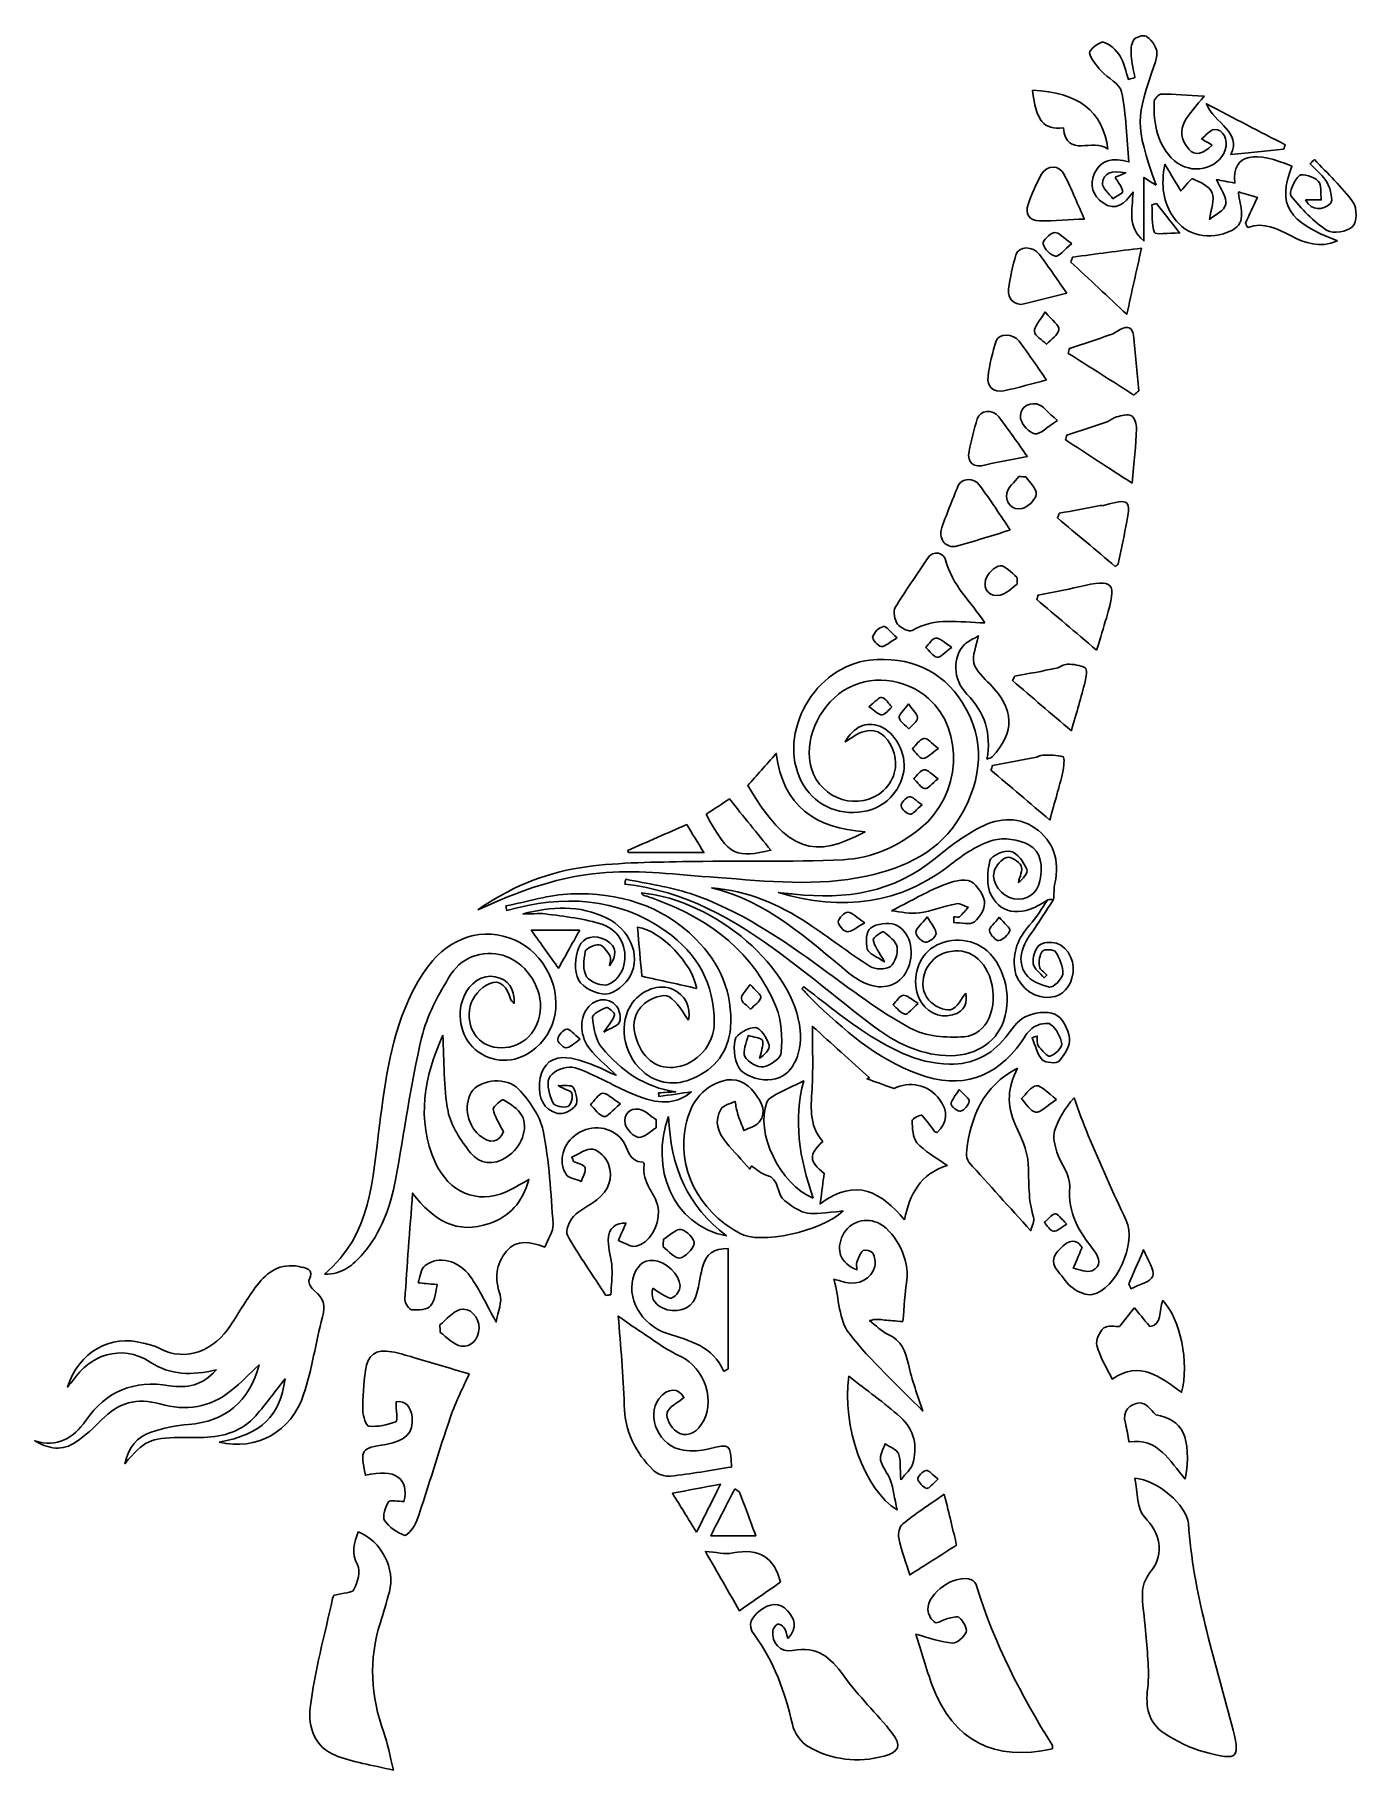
# Model space of a CAD drawing. Header units: centimetres. Extents: x -9.3 to 6.6, y -10.7 to 10.2.
import ezdxf

# ---------------------------------------------------------------- set-up
doc = ezdxf.new("R2010")
doc.units = ezdxf.units.CM
doc.header["$MEASUREMENT"] = 0
doc.layers.add('Layer 1', color=7, linetype='Continuous')

msp = doc.modelspace()

# ---------------------------------------------------------------- linework, layer by layer
at = {"layer": 'Layer 1'}
for points, knots in [([(4.161, 8.37732), (4.10949, 8.41066), (4.07059, 8.43582), (4.01418, 8.47233), (4.01418, 8.47233), (4.01418, 8.20555), (4.01418, 7.9569), (4.01418, 7.70821), (4.01418, 7.70821), (3.81561, 7.87273), (3.8735, 8.07434), (3.88525, 8.29648), (3.88525, 8.29648), (3.78299, 8.15112), (3.67221, 8.06285), (3.52327, 8.16586), (3.52327, 8.16586), (3.39989, 8.25119), (3.35245, 8.37615), (3.42162, 8.5221), (3.42162, 8.5221), (3.49806, 8.68336), (3.63151, 8.71884), (3.83495, 8.65907), (3.83495, 8.65907), (3.80947, 8.93249), (3.80198, 9.22284), (3.74557, 9.5033), (3.74557, 9.5033), (3.72623, 9.59948), (3.57941, 9.66652), (3.50027, 9.75526), (3.50027, 9.75526), (3.44233, 9.82024), (3.3761, 9.89454), (3.36142, 9.97357), (3.36142, 9.97357), (3.35518, 10.00717), (3.48353, 10.11076), (3.5289, 10.0989), (3.5289, 10.0989), (3.6056, 10.0789), (3.68172, 10.00299), (3.72723, 9.93105), (3.72723, 9.93105), (3.77893, 9.84929), (3.79674, 9.74611), (3.82928, 9.65223), (3.82928, 9.65223), (3.85494, 9.65908), (3.88064, 9.66594), (3.9063, 9.67279), (3.9063, 9.67279), (3.89037, 9.76074), (3.86669, 9.84821), (3.86108, 9.93682), (3.86108, 9.93682), (3.85701, 10.00088), (3.85992, 10.07734), (3.89204, 10.12756), (3.89204, 10.12756), (3.91432, 10.16235), (4.00698, 10.18968), (4.04089, 10.17093), (4.04089, 10.17093), (4.09518, 10.14095), (4.1391, 10.07502), (4.16389, 10.01461), (4.16389, 10.01461), (4.18119, 9.97241), (4.16929, 9.91073), (4.15333, 9.86353), (4.15333, 9.86353), (3.91472, 9.15829), (3.90073, 9.13916), (4.161, 8.37732)], [0, 0, 0, 0, 0.05, 0.05, 0.05, 0.05, 0.1, 0.1, 0.1, 0.1, 0.15, 0.15, 0.15, 0.15, 0.2, 0.2, 0.2, 0.2, 0.25, 0.25, 0.25, 0.25, 0.3, 0.3, 0.3, 0.3, 0.35, 0.35, 0.35, 0.35, 0.4, 0.4, 0.4, 0.4, 0.45, 0.45, 0.45, 0.45, 0.5, 0.5, 0.5, 0.5, 0.55, 0.55, 0.55, 0.55, 0.6, 0.6, 0.6, 0.6, 0.65, 0.65, 0.65, 0.65, 0.7, 0.7, 0.7, 0.7, 0.75, 0.75, 0.75, 0.75, 0.8, 0.8, 0.8, 0.8, 0.85, 0.85, 0.85, 0.85, 0.9, 0.9, 0.9, 0.9, 1, 1, 1, 1]), ([(3.58066, 8.81242), (3.40672, 8.95778), (3.0866, 8.68891), (3.04538, 9.07042), (3.04538, 9.07042), (2.81104, 9.04063), (2.71637, 9.1522), (2.67422, 9.52191), (2.67422, 9.52191), (3.22215, 9.49579), (3.52208, 9.27507), (3.58066, 8.81242)], [0, 0, 0, 0, 0.25, 0.25, 0.25, 0.25, 0.5, 0.5, 0.5, 0.5, 1, 1, 1, 1]), ([(4.8347, 8.86201), (4.78551, 8.89072), (4.74749, 8.91289), (4.70953, 8.93506), (4.70953, 8.93506), (4.7597, 8.97472), (4.80713, 9.04285), (4.86063, 9.04796), (4.86063, 9.04796), (4.96906, 9.05831), (5.03412, 8.92337), (4.99274, 8.80232), (4.99274, 8.80232), (4.9126, 8.5679), (4.58015, 8.49583), (4.38208, 8.67339), (4.38208, 8.67339), (4.17105, 8.86257), (4.13258, 9.1167), (4.13673, 9.38046), (4.13673, 9.38046), (4.13726, 9.41427), (4.19499, 9.4755), (4.22664, 9.47574), (4.22664, 9.47574), (4.38243, 9.47704), (4.53832, 9.46203), (4.7389, 9.45013), (4.7389, 9.45013), (4.56848, 9.22563), (4.34419, 9.06167), (4.55644, 8.81201), (4.55644, 8.81201), (4.62952, 8.72601), (4.72771, 8.75305), (4.8347, 8.86201)], [0, 0, 0, 0, 0.1, 0.1, 0.1, 0.1, 0.2, 0.2, 0.2, 0.2, 0.3, 0.3, 0.3, 0.3, 0.4, 0.4, 0.4, 0.4, 0.5, 0.5, 0.5, 0.5, 0.6, 0.6, 0.6, 0.6, 0.7, 0.7, 0.7, 0.7, 0.8, 0.8, 0.8, 0.8, 1, 1, 1, 1]), ([(5.69637, 8.81277), (5.49193, 8.79163), (5.28759, 8.77046), (5.06259, 8.74718), (5.06259, 8.74718), (5.19665, 9.02161), (4.866, 9.11717), (4.76628, 9.35855), (4.76628, 9.35855), (5.1036, 9.18303), (5.40954, 9.02383), (5.7155, 8.86463), (5.7155, 8.86463), (5.70907, 8.84732), (5.70272, 8.83005), (5.69637, 8.81277)], [0, 0, 0, 0, 0.2, 0.2, 0.2, 0.2, 0.4, 0.4, 0.4, 0.4, 0.6, 0.6, 0.6, 0.6, 1, 1, 1, 1]), ([(6.34294, 7.71025), (5.91011, 7.51052), (5.65018, 8.01201), (5.26529, 7.87051), (5.26529, 7.87051), (5.25587, 7.88713), (5.24643, 7.90377), (5.23701, 7.92041), (5.23701, 7.92041), (5.28479, 8.02431), (5.33258, 8.12821), (5.38033, 8.23212), (5.38033, 8.23212), (5.31572, 8.25085), (5.23621, 8.27387), (5.15662, 8.29689), (5.15662, 8.29689), (5.15662, 8.29692), (5.15315, 8.29051), (5.15371, 8.28445), (5.15371, 8.28445), (5.16834, 8.12554), (5.26571, 7.93205), (5.07156, 7.83476), (5.07156, 7.83476), (4.80729, 7.70236), (4.52067, 7.7779), (4.37719, 7.98216), (4.37719, 7.98216), (4.24487, 8.17062), (4.21704, 8.37893), (4.26768, 8.62986), (4.26768, 8.62986), (4.34436, 8.50236), (4.40727, 8.39779), (4.46038, 8.30948), (4.46038, 8.30948), (4.51642, 8.36854), (4.58111, 8.46344), (4.60241, 8.45452), (4.60241, 8.45452), (4.69112, 8.41737), (4.80537, 8.36477), (4.83678, 8.28786), (4.83678, 8.28786), (4.87033, 8.20573), (4.82109, 8.08985), (4.80508, 7.96594), (4.80508, 7.96594), (4.86421, 8.01759), (4.98434, 8.07288), (5.00016, 8.14967), (5.00016, 8.14967), (5.01707, 8.23182), (4.93568, 8.33422), (4.88964, 8.44619), (4.88964, 8.44619), (4.9515, 8.4345), (5.03315, 8.41904), (5.10959, 8.40457), (5.10959, 8.40457), (5.07175, 8.77372), (5.37534, 8.78766), (5.79571, 8.60608), (5.79571, 8.60608), (5.6165, 8.14398), (5.74389, 7.93663), (6.34294, 7.71025)], [0, 0, 0, 0, 0.05555556, 0.05555556, 0.05555556, 0.05555556, 0.11111111, 0.11111111, 0.11111111, 0.11111111, 0.16666667, 0.16666667, 0.16666667, 0.16666667, 0.22222222, 0.22222222, 0.22222222, 0.22222222, 0.27777778, 0.27777778, 0.27777778, 0.27777778, 0.33333333, 0.33333333, 0.33333333, 0.33333333, 0.38888889, 0.38888889, 0.38888889, 0.38888889, 0.44444444, 0.44444444, 0.44444444, 0.44444444, 0.5, 0.5, 0.5, 0.5, 0.55555556, 0.55555556, 0.55555556, 0.55555556, 0.61111111, 0.61111111, 0.61111111, 0.61111111, 0.66666667, 0.66666667, 0.66666667, 0.66666667, 0.72222222, 0.72222222, 0.72222222, 0.72222222, 0.77777778, 0.77777778, 0.77777778, 0.77777778, 0.83333333, 0.83333333, 0.83333333, 0.83333333, 0.88888889, 0.88888889, 0.88888889, 0.88888889, 1, 1, 1, 1]), ([(3.298, 7.9715), (3.12676, 7.96338), (2.94235, 7.9474), (2.75801, 7.94848), (2.75801, 7.94848), (2.63583, 7.94917), (2.58439, 8.03585), (2.6204, 8.14565), (2.6204, 8.14565), (2.66194, 8.27217), (2.71822, 8.39592), (2.7841, 8.51183), (2.7841, 8.51183), (2.84911, 8.62624), (2.99733, 8.6233), (3.05599, 8.50646), (3.05599, 8.50646), (3.14777, 8.32374), (3.22532, 8.1339), (3.298, 7.9715)], [0, 0, 0, 0, 0.16666667, 0.16666667, 0.16666667, 0.16666667, 0.33333333, 0.33333333, 0.33333333, 0.33333333, 0.5, 0.5, 0.5, 0.5, 0.66666667, 0.66666667, 0.66666667, 0.66666667, 1, 1, 1, 1]), ([(5.9591, 8.20158), (6.03779, 8.05958), (6.16561, 8.07752), (6.26035, 8.15771), (6.26035, 8.15771), (6.29498, 8.187), (6.263, 8.33133), (6.22373, 8.40237), (6.22373, 8.40237), (6.17428, 8.49185), (6.08625, 8.56004), (6.01487, 8.63743), (6.01487, 8.63743), (6.03239, 8.6537), (6.04985, 8.66997), (6.06734, 8.68625), (6.06734, 8.68625), (6.22575, 8.51684), (6.39923, 8.35835), (6.53457, 8.17214), (6.53457, 8.17214), (6.58288, 8.10565), (6.5791, 7.9292), (6.52671, 7.87996), (6.52671, 7.87996), (6.46213, 7.81921), (6.28922, 7.78889), (6.22093, 7.83363), (6.22093, 7.83363), (6.05514, 7.94227), (5.90994, 8.09178), (5.78651, 8.24852), (5.78651, 8.24852), (5.75709, 8.28591), (5.82474, 8.44026), (5.88774, 8.49403), (5.88774, 8.49403), (5.92282, 8.52403), (6.0635, 8.48006), (6.11343, 8.42802), (6.11343, 8.42802), (6.15687, 8.38278), (6.1397, 8.27935), (6.14928, 8.20159), (6.14928, 8.20159), (6.08714, 8.20158), (6.02501, 8.20158), (5.9591, 8.20158)], [0, 0, 0, 0, 0.07692308, 0.07692308, 0.07692308, 0.07692308, 0.15384615, 0.15384615, 0.15384615, 0.15384615, 0.23076923, 0.23076923, 0.23076923, 0.23076923, 0.30769231, 0.30769231, 0.30769231, 0.30769231, 0.38461538, 0.38461538, 0.38461538, 0.38461538, 0.46153846, 0.46153846, 0.46153846, 0.46153846, 0.53846154, 0.53846154, 0.53846154, 0.53846154, 0.61538462, 0.61538462, 0.61538462, 0.61538462, 0.69230769, 0.69230769, 0.69230769, 0.69230769, 0.76923077, 0.76923077, 0.76923077, 0.76923077, 0.84615385, 0.84615385, 0.84615385, 0.84615385, 1, 1, 1, 1]), ([(3.66903, 8.47352), (3.67236, 8.47495), (3.71245, 8.4922), (3.79667, 8.52842), (3.79667, 8.52842), (3.62453, 8.55869), (3.52391, 8.52519), (3.51595, 8.40528), (3.51595, 8.40528), (3.51193, 8.3448), (3.59694, 8.27839), (3.64168, 8.21465), (3.64168, 8.21465), (3.68354, 8.24463), (3.76352, 8.28085), (3.75984, 8.30339), (3.75984, 8.30339), (3.75028, 8.36157), (3.7038, 8.41372), (3.66903, 8.47352)], [0, 0, 0, 0, 0.16666667, 0.16666667, 0.16666667, 0.16666667, 0.33333333, 0.33333333, 0.33333333, 0.33333333, 0.5, 0.5, 0.5, 0.5, 0.66666667, 0.66666667, 0.66666667, 0.66666667, 1, 1, 1, 1]), ([(4.16489, 8.15893), (4.24485, 8.05746), (4.32478, 7.95599), (4.44493, 7.80357), (4.44493, 7.80357), (4.3038, 7.80357), (4.14936, 7.78164), (4.14092, 7.80743), (4.14092, 7.80743), (4.10687, 7.91162), (4.11782, 8.03055), (4.11216, 8.14403), (4.11216, 8.14403), (4.12972, 8.14898), (4.14729, 8.15396), (4.16489, 8.15893)], [0, 0, 0, 0, 0.2, 0.2, 0.2, 0.2, 0.4, 0.4, 0.4, 0.4, 0.6, 0.6, 0.6, 0.6, 1, 1, 1, 1]), ([(3.14873, 7.67792), (3.05372, 7.60119), (2.99231, 7.51674), (2.94934, 7.52526), (2.94934, 7.52526), (2.88933, 7.53717), (2.81586, 7.61202), (2.80144, 7.67261), (2.80144, 7.67261), (2.79303, 7.70814), (2.88346, 7.79993), (2.93802, 7.80797), (2.93802, 7.80797), (2.9876, 7.81529), (3.04885, 7.74359), (3.14873, 7.67792)], [0, 0, 0, 0, 0.2, 0.2, 0.2, 0.2, 0.4, 0.4, 0.4, 0.4, 0.6, 0.6, 0.6, 0.6, 1, 1, 1, 1]), ([(3.08634, 7.07999), (2.91915, 7.03782), (2.745, 6.99538), (2.57178, 6.9496), (2.57178, 6.9496), (2.47047, 6.92282), (2.36916, 7.00958), (2.3861, 7.12618), (2.3861, 7.12618), (2.40637, 7.2658), (2.43518, 7.40524), (2.4745, 7.54062), (2.4745, 7.54062), (2.50585, 7.64868), (2.67865, 7.65119), (2.75795, 7.54435), (2.75795, 7.54435), (2.87353, 7.38854), (2.98236, 7.2277), (3.08634, 7.07999)], [0, 0, 0, 0, 0.16666667, 0.16666667, 0.16666667, 0.16666667, 0.33333333, 0.33333333, 0.33333333, 0.33333333, 0.5, 0.5, 0.5, 0.5, 0.66666667, 0.66666667, 0.66666667, 0.66666667, 1, 1, 1, 1]), ([(3.98634, 7.62111), (3.92379, 7.3406), (3.87032, 7.10091), (3.80875, 6.82485), (3.80875, 6.82485), (3.5824, 7.03628), (3.35885, 7.24517), (3.13525, 7.45406), (3.13525, 7.45406), (3.14332, 7.47412), (3.15136, 7.49417), (3.15946, 7.51423), (3.15946, 7.51423), (3.43731, 7.55012), (3.71512, 7.58603), (3.98634, 7.62111)], [0, 0, 0, 0, 0.2, 0.2, 0.2, 0.2, 0.4, 0.4, 0.4, 0.4, 0.6, 0.6, 0.6, 0.6, 1, 1, 1, 1]), ([(2.82668, 6.85305), (2.91042, 6.75047), (2.99993, 6.68692), (2.99223, 6.63905), (2.99223, 6.63905), (2.98178, 6.57454), (2.89653, 6.52213), (2.84335, 6.46456), (2.84335, 6.46456), (2.79128, 6.51565), (2.70574, 6.56158), (2.69685, 6.61929), (2.69685, 6.61929), (2.68843, 6.67409), (2.76032, 6.74116), (2.82668, 6.85305)], [0, 0, 0, 0, 0.2, 0.2, 0.2, 0.2, 0.4, 0.4, 0.4, 0.4, 0.6, 0.6, 0.6, 0.6, 1, 1, 1, 1]), ([(3.89506, 5.85351), (3.63164, 6.02052), (3.36817, 6.18752), (3.10475, 6.35453), (3.10475, 6.35453), (3.10962, 6.37477), (3.11446, 6.39498), (3.11933, 6.4152), (3.11933, 6.4152), (3.28163, 6.46867), (3.4445, 6.52037), (3.60579, 6.57673), (3.60579, 6.57673), (3.65172, 6.59279), (3.69252, 6.62327), (3.73639, 6.64576), (3.73639, 6.64576), (3.81775, 6.68748), (3.87715, 6.67113), (3.88792, 6.57369), (3.88792, 6.57369), (3.9125, 6.35099), (3.93192, 6.12771), (3.95346, 5.90464), (3.95346, 5.90464), (3.93398, 5.88761), (3.91451, 5.87055), (3.89506, 5.85351)], [0, 0, 0, 0, 0.125, 0.125, 0.125, 0.125, 0.25, 0.25, 0.25, 0.25, 0.375, 0.375, 0.375, 0.375, 0.5, 0.5, 0.5, 0.5, 0.625, 0.625, 0.625, 0.625, 0.75, 0.75, 0.75, 0.75, 1, 1, 1, 1]), ([(2.8429, 6.03467), (2.67402, 5.99117), (2.50265, 5.93929), (2.32786, 5.90463), (2.32786, 5.90463), (2.203, 5.87986), (2.12556, 5.95456), (2.1394, 6.07563), (2.1394, 6.07563), (2.15602, 6.22083), (2.19441, 6.36503), (2.23809, 6.50508), (2.23809, 6.50508), (2.2673, 6.59869), (2.44087, 6.59731), (2.51286, 6.50122), (2.51286, 6.50122), (2.63176, 6.34254), (2.74235, 6.17762), (2.8429, 6.03467)], [0, 0, 0, 0, 0.16666667, 0.16666667, 0.16666667, 0.16666667, 0.33333333, 0.33333333, 0.33333333, 0.33333333, 0.5, 0.5, 0.5, 0.5, 0.66666667, 0.66666667, 0.66666667, 0.66666667, 1, 1, 1, 1]), ([(2.61226, 5.11424), (2.45205, 5.0822), (2.27989, 5.05484), (2.11167, 5.01195), (2.11167, 5.01195), (1.96763, 4.97523), (1.88418, 5.03214), (1.91059, 5.17689), (1.91059, 5.17689), (1.93456, 5.30826), (1.97049, 5.43801), (2.00954, 5.56591), (2.00954, 5.56591), (2.04182, 5.67151), (2.19356, 5.68778), (2.26888, 5.58985), (2.26888, 5.58985), (2.39062, 5.4316), (2.50317, 5.26632), (2.61226, 5.11424)], [0, 0, 0, 0, 0.16666667, 0.16666667, 0.16666667, 0.16666667, 0.33333333, 0.33333333, 0.33333333, 0.33333333, 0.5, 0.5, 0.5, 0.5, 0.66666667, 0.66666667, 0.66666667, 0.66666667, 1, 1, 1, 1]), ([(2.9746, 5.54479), (2.84482, 5.46481), (2.76494, 5.37662), (2.70303, 5.38781), (2.70303, 5.38781), (2.63448, 5.40019), (2.54478, 5.49655), (2.53155, 5.56865), (2.53155, 5.56865), (2.50943, 5.68922), (2.61291, 5.76703), (2.72467, 5.74552), (2.72467, 5.74552), (2.79781, 5.73146), (2.85679, 5.64362), (2.9746, 5.54479)], [0, 0, 0, 0, 0.2, 0.2, 0.2, 0.2, 0.4, 0.4, 0.4, 0.4, 0.6, 0.6, 0.6, 0.6, 1, 1, 1, 1]), ([(3.87445, 4.79139), (3.58047, 4.9826), (3.32592, 5.14815), (3.07133, 5.3137), (3.07133, 5.3137), (3.07681, 5.33254), (3.08228, 5.3514), (3.08776, 5.37027), (3.08776, 5.37027), (3.25013, 5.4235), (3.41307, 5.47518), (3.57449, 5.53108), (3.57449, 5.53108), (3.61362, 5.54463), (3.64574, 5.58135), (3.68511, 5.5908), (3.68511, 5.5908), (3.74446, 5.60506), (3.81954, 5.62771), (3.86497, 5.60358), (3.86497, 5.60358), (3.90355, 5.5831), (3.92889, 5.50066), (3.92667, 5.447), (3.92667, 5.447), (3.91859, 5.24904), (3.89655, 5.05164), (3.87445, 4.79139)], [0, 0, 0, 0, 0.125, 0.125, 0.125, 0.125, 0.25, 0.25, 0.25, 0.25, 0.375, 0.375, 0.375, 0.375, 0.5, 0.5, 0.5, 0.5, 0.625, 0.625, 0.625, 0.625, 0.75, 0.75, 0.75, 0.75, 1, 1, 1, 1]), ([(2.40715, 4.22881), (2.2004, 4.16597), (1.97395, 4.09318), (1.74455, 4.03132), (1.74455, 4.03132), (1.70521, 4.02071), (1.63697, 4.04346), (1.61136, 4.07476), (1.61136, 4.07476), (1.58091, 4.11199), (1.55913, 4.18276), (1.57345, 4.22568), (1.57345, 4.22568), (1.63425, 4.40763), (1.70651, 4.58604), (1.78133, 4.76292), (1.78133, 4.76292), (1.81969, 4.85354), (1.96963, 4.86156), (2.03417, 4.77229), (2.03417, 4.77229), (2.17059, 4.58356), (2.2982, 4.38856), (2.40715, 4.22881)], [0, 0, 0, 0, 0.14285714, 0.14285714, 0.14285714, 0.14285714, 0.28571429, 0.28571429, 0.28571429, 0.28571429, 0.42857143, 0.42857143, 0.42857143, 0.42857143, 0.57142857, 0.57142857, 0.57142857, 0.57142857, 0.71428571, 0.71428571, 0.71428571, 0.71428571, 1, 1, 1, 1]), ([(2.59413, 4.86905), (2.63993, 4.79872), (2.7283, 4.72279), (2.71994, 4.65966), (2.71994, 4.65966), (2.7111, 4.59275), (2.61805, 4.50102), (2.54791, 4.48633), (2.54791, 4.48633), (2.43139, 4.46191), (2.3449, 4.55507), (2.36397, 4.67053), (2.36397, 4.67053), (2.37606, 4.74385), (2.45967, 4.80541), (2.51124, 4.87225), (2.51124, 4.87225), (2.53886, 4.87116), (2.56651, 4.87011), (2.59413, 4.86905)], [0, 0, 0, 0, 0.16666667, 0.16666667, 0.16666667, 0.16666667, 0.33333333, 0.33333333, 0.33333333, 0.33333333, 0.5, 0.5, 0.5, 0.5, 0.66666667, 0.66666667, 0.66666667, 0.66666667, 1, 1, 1, 1]), ([(3.67086, 3.79029), (3.43871, 3.98481), (3.20686, 4.17907), (2.97501, 4.37333), (2.97501, 4.37333), (2.98205, 4.39219), (2.98906, 4.41109), (2.99612, 4.42995), (2.99612, 4.42995), (3.16064, 4.46077), (3.32513, 4.49176), (3.48973, 4.5221), (3.48973, 4.5221), (3.50219, 4.52438), (3.51643, 4.51882), (3.52823, 4.52234), (3.52823, 4.52234), (3.84232, 4.61566), (3.86356, 4.59626), (3.79855, 4.2721), (3.79855, 4.2721), (3.76833, 4.12137), (3.73743, 3.97074), (3.70526, 3.82043), (3.70526, 3.82043), (3.70319, 3.81085), (3.68723, 3.80418), (3.67086, 3.79029)], [0, 0, 0, 0, 0.125, 0.125, 0.125, 0.125, 0.25, 0.25, 0.25, 0.25, 0.375, 0.375, 0.375, 0.375, 0.5, 0.5, 0.5, 0.5, 0.625, 0.625, 0.625, 0.625, 0.75, 0.75, 0.75, 0.75, 1, 1, 1, 1]), ([(2.10188, 3.11044), (1.79155, 3.11758), (1.49982, 3.18259), (1.22457, 3.01945), (1.22457, 3.01945), (1.19094, 2.9995), (1.08447, 3.04996), (1.05114, 3.09618), (1.05114, 3.09618), (1.01537, 3.14576), (0.9947, 3.2471), (1.02204, 3.29425), (1.02204, 3.29425), (1.1379, 3.49428), (1.27649, 3.68097), (1.40188, 3.87572), (1.40188, 3.87572), (1.48678, 4.00759), (1.61214, 3.93885), (1.62897, 3.86958), (1.62897, 3.86958), (1.7027, 3.56621), (1.93225, 3.36661), (2.10188, 3.11044)], [0, 0, 0, 0, 0.14285714, 0.14285714, 0.14285714, 0.14285714, 0.28571429, 0.28571429, 0.28571429, 0.28571429, 0.42857143, 0.42857143, 0.42857143, 0.42857143, 0.57142857, 0.57142857, 0.57142857, 0.57142857, 0.71428571, 0.71428571, 0.71428571, 0.71428571, 1, 1, 1, 1]), ([(2.48867, 3.57608), (2.42072, 3.52978), (2.3576, 3.45646), (2.2837, 3.44318), (2.2837, 3.44318), (2.15778, 3.42053), (2.07931, 3.51327), (2.10878, 3.62839), (2.10878, 3.62839), (2.12696, 3.69943), (2.21887, 3.79185), (2.28542, 3.79857), (2.28542, 3.79857), (2.34749, 3.80484), (2.41967, 3.71054), (2.48743, 3.66051), (2.48743, 3.66051), (2.4878, 3.63236), (2.48825, 3.60423), (2.48867, 3.57608)], [0, 0, 0, 0, 0.16666667, 0.16666667, 0.16666667, 0.16666667, 0.33333333, 0.33333333, 0.33333333, 0.33333333, 0.5, 0.5, 0.5, 0.5, 0.66666667, 0.66666667, 0.66666667, 0.66666667, 1, 1, 1, 1]), ([(3.44628, 2.78328), (3.18683, 3.00212), (2.95569, 3.19709), (2.72452, 3.39206), (2.72452, 3.39206), (2.73002, 3.41003), (2.73555, 3.42799), (2.74106, 3.44596), (2.74106, 3.44596), (2.90478, 3.47879), (3.06954, 3.50729), (3.23205, 3.54526), (3.23205, 3.54526), (3.65681, 3.64448), (3.692, 3.60603), (3.56333, 3.16955), (3.56333, 3.16955), (3.52901, 3.05327), (3.49306, 2.93751), (3.44628, 2.78328)], [0, 0, 0, 0, 0.16666667, 0.16666667, 0.16666667, 0.16666667, 0.33333333, 0.33333333, 0.33333333, 0.33333333, 0.5, 0.5, 0.5, 0.5, 0.66666667, 0.66666667, 0.66666667, 0.66666667, 1, 1, 1, 1]), ([(1.04354, 2.93206), (0.9576, 2.88049), (0.90429, 2.82374), (0.85402, 2.82633), (0.85402, 2.82633), (0.81486, 2.82837), (0.74152, 2.91645), (0.75059, 2.94455), (0.75059, 2.94455), (0.76747, 2.99673), (0.82835, 3.05618), (0.88077, 3.06761), (0.88077, 3.06761), (0.91398, 3.07488), (0.96494, 3.00082), (1.04354, 2.93206)], [0, 0, 0, 0, 0.2, 0.2, 0.2, 0.2, 0.4, 0.4, 0.4, 0.4, 0.6, 0.6, 0.6, 0.6, 1, 1, 1, 1]), ([(1.70236, 2.81667), (1.61417, 2.75333), (1.56158, 2.68824), (1.52628, 2.69658), (1.52628, 2.69658), (1.4741, 2.70891), (1.43423, 2.77334), (1.38912, 2.81562), (1.38912, 2.81562), (1.42947, 2.85581), (1.46828, 2.92608), (1.51062, 2.92828), (1.51062, 2.92828), (1.55943, 2.93079), (1.61137, 2.87324), (1.70236, 2.81667)], [0, 0, 0, 0, 0.2, 0.2, 0.2, 0.2, 0.4, 0.4, 0.4, 0.4, 0.6, 0.6, 0.6, 0.6, 1, 1, 1, 1]), ([(2.12577, 1.47042), (2.18281, 1.78149), (2.10003, 2.03157), (1.88492, 2.25372), (1.88492, 2.25372), (1.7113, 2.43305), (1.70985, 2.70306), (1.85478, 2.84909), (1.85478, 2.84909), (1.89963, 2.89428), (1.96553, 2.91852), (2.02467, 2.95408), (2.02467, 2.95408), (1.99983, 2.8288), (1.94485, 2.71746), (1.96879, 2.62698), (1.96879, 2.62698), (1.99406, 2.53131), (2.08724, 2.44828), (2.16329, 2.37224), (2.16329, 2.37224), (2.4556, 2.08006), (2.46619, 1.7918), (2.18716, 1.49708), (2.18716, 1.49708), (2.17625, 1.48553), (2.15583, 1.48304), (2.12577, 1.47042)], [0, 0, 0, 0, 0.125, 0.125, 0.125, 0.125, 0.25, 0.25, 0.25, 0.25, 0.375, 0.375, 0.375, 0.375, 0.5, 0.5, 0.5, 0.5, 0.625, 0.625, 0.625, 0.625, 0.75, 0.75, 0.75, 0.75, 1, 1, 1, 1]), ([(-4.00198, -0.34406), (-3.63156, -0.08273), (-3.21379, 0.09515), (-2.76812, 0.16442), (-2.76812, 0.16442), (-2.36339, 0.22734), (-1.94757, 0.22848), (-1.53622, 0.23739), (-1.53622, 0.23739), (-0.89172, 0.25133), (-0.24598, 0.2304), (0.39749, 0.26083), (0.39749, 0.26083), (0.74089, 0.2771), (1.05937, 0.42146), (1.33181, 0.64416), (1.33181, 0.64416), (1.81319, 1.03765), (1.8591, 1.81486), (1.42428, 2.20121), (1.42428, 2.20121), (1.13935, 2.45439), (0.70607, 2.49432), (0.40047, 2.29551), (0.40047, 2.29551), (0.08845, 2.09252), (-0.08165, 1.68035), (0.0137, 1.35825), (0.0137, 1.35825), (0.12641, 0.97746), (0.59787, 0.83475), (0.88225, 1.09536), (0.88225, 1.09536), (1.02674, 1.22778), (1.06653, 1.42699), (0.98401, 1.60825), (0.98401, 1.60825), (0.91866, 1.75173), (0.81484, 1.84553), (0.65045, 1.80486), (0.65045, 1.80486), (0.56597, 1.78393), (0.49175, 1.72136), (0.4192, 1.68109), (0.4192, 1.68109), (0.51736, 1.85746), (0.67301, 1.92908), (0.83655, 1.86752), (0.83655, 1.86752), (1.02202, 1.7977), (1.16, 1.53737), (1.12468, 1.32396), (1.12468, 1.32396), (1.08319, 1.07313), (0.89103, 0.88274), (0.63552, 0.83927), (0.63552, 0.83927), (0.32411, 0.78633), (0.03195, 0.9305), (-0.10862, 1.20646), (-0.10862, 1.20646), (-0.40167, 1.78177), (0.05606, 2.59407), (0.71625, 2.66191), (0.71625, 2.66191), (1.1861, 2.7102), (1.5789, 2.54986), (1.83261, 2.14999), (1.83261, 2.14999), (2.11497, 1.70501), (2.06703, 1.23747), (1.81332, 0.79413), (1.81332, 0.79413), (1.56384, 0.35826), (1.14302, 0.16641), (0.67582, 0.06362), (0.67582, 0.06362), (0.08069, -0.06735), (-0.51597, 0.0024), (-1.11567, 0.04571), (-1.11567, 0.04571), (-2.14985, 0.12041), (-2.69727, 0.26487), (-4.00198, -0.34406)], [0, 0, 0, 0, 0.04545455, 0.04545455, 0.04545455, 0.04545455, 0.09090909, 0.09090909, 0.09090909, 0.09090909, 0.13636364, 0.13636364, 0.13636364, 0.13636364, 0.18181818, 0.18181818, 0.18181818, 0.18181818, 0.22727273, 0.22727273, 0.22727273, 0.22727273, 0.27272727, 0.27272727, 0.27272727, 0.27272727, 0.31818182, 0.31818182, 0.31818182, 0.31818182, 0.36363636, 0.36363636, 0.36363636, 0.36363636, 0.40909091, 0.40909091, 0.40909091, 0.40909091, 0.45454545, 0.45454545, 0.45454545, 0.45454545, 0.5, 0.5, 0.5, 0.5, 0.54545455, 0.54545455, 0.54545455, 0.54545455, 0.59090909, 0.59090909, 0.59090909, 0.59090909, 0.63636364, 0.63636364, 0.63636364, 0.63636364, 0.68181818, 0.68181818, 0.68181818, 0.68181818, 0.72727273, 0.72727273, 0.72727273, 0.72727273, 0.77272727, 0.77272727, 0.77272727, 0.77272727, 0.81818182, 0.81818182, 0.81818182, 0.81818182, 0.86363636, 0.86363636, 0.86363636, 0.86363636, 0.90909091, 0.90909091, 0.90909091, 0.90909091, 1, 1, 1, 1]), ([(3.14164, 1.81126), (2.89849, 2.01925), (2.66679, 2.21737), (2.43515, 2.41554), (2.43515, 2.41554), (2.44311, 2.43316), (2.45113, 2.45076), (2.45909, 2.46838), (2.45909, 2.46838), (2.62684, 2.50037), (2.79493, 2.5305), (2.96204, 2.56551), (2.96204, 2.56551), (3.00728, 2.57498), (3.04972, 2.61409), (3.09298, 2.61332), (3.09298, 2.61332), (3.16624, 2.61202), (3.24776, 2.60451), (3.30798, 2.56921), (3.30798, 2.56921), (3.33253, 2.55484), (3.32163, 2.45835), (3.30782, 2.40403), (3.30782, 2.40403), (3.26088, 2.2189), (3.20543, 2.03589), (3.14164, 1.81126)], [0, 0, 0, 0, 0.125, 0.125, 0.125, 0.125, 0.25, 0.25, 0.25, 0.25, 0.375, 0.375, 0.375, 0.375, 0.5, 0.5, 0.5, 0.5, 0.625, 0.625, 0.625, 0.625, 0.75, 0.75, 0.75, 0.75, 1, 1, 1, 1]), ([(0.7048, 2.10227), (0.77917, 2.15873), (0.82897, 2.22258), (0.8609, 2.21464), (0.8609, 2.21464), (0.90776, 2.20297), (0.94178, 2.13995), (0.98126, 2.09881), (0.98126, 2.09881), (0.94223, 2.06529), (0.90506, 2.00819), (0.86368, 2.00496), (0.86368, 2.00496), (0.82346, 2.00178), (0.77891, 2.05385), (0.7048, 2.10227)], [0, 0, 0, 0, 0.2, 0.2, 0.2, 0.2, 0.4, 0.4, 0.4, 0.4, 0.6, 0.6, 0.6, 0.6, 1, 1, 1, 1]), ([(1.18216, 2.13871), (1.23717, 2.05563), (1.29442, 2.00729), (1.2909, 1.96385), (1.2909, 1.96385), (1.28725, 1.91892), (1.22465, 1.87879), (1.18782, 1.83653), (1.18782, 1.83653), (1.14612, 1.87984), (1.08069, 1.91823), (1.0704, 1.96805), (1.0704, 1.96805), (1.06267, 2.00538), (1.12578, 2.05743), (1.18216, 2.13871)], [0, 0, 0, 0, 0.2, 0.2, 0.2, 0.2, 0.4, 0.4, 0.4, 0.4, 0.6, 0.6, 0.6, 0.6, 1, 1, 1, 1]), ([(1.54181, 1.60036), (1.45632, 1.54152), (1.40478, 1.47894), (1.35388, 1.47942), (1.35388, 1.47942), (1.31163, 1.47984), (1.27011, 1.55454), (1.22826, 1.59629), (1.22826, 1.59629), (1.27409, 1.64029), (1.31438, 1.70749), (1.36767, 1.72022), (1.36767, 1.72022), (1.40385, 1.72881), (1.45828, 1.66105), (1.54181, 1.60036)], [0, 0, 0, 0, 0.2, 0.2, 0.2, 0.2, 0.4, 0.4, 0.4, 0.4, 0.6, 0.6, 0.6, 0.6, 1, 1, 1, 1]), ([(0.65892, 0.59791), (0.05122, 0.26938), (-0.27334, 0.33875), (-0.75261, 1.15457), (-0.75261, 1.15457), (-0.64596, 1.27424), (-0.53708, 1.39637), (-0.40974, 1.53922), (-0.40974, 1.53922), (-0.32922, 0.90144), (0.06207, 0.63757), (0.65892, 0.59791)], [0, 0, 0, 0, 0.25, 0.25, 0.25, 0.25, 0.5, 0.5, 0.5, 0.5, 1, 1, 1, 1]), ([(2.88248, 0.7385), (2.64078, 0.94334), (2.40734, 1.1412), (2.17387, 1.33908), (2.17387, 1.33908), (2.18035, 1.3576), (2.18683, 1.37612), (2.19334, 1.3947), (2.19334, 1.3947), (2.36275, 1.42619), (2.53232, 1.45706), (2.70153, 1.48971), (2.70153, 1.48971), (2.73463, 1.49609), (2.76635, 1.51773), (2.79882, 1.51789), (2.79882, 1.51789), (2.8814, 1.51842), (2.96736, 1.52157), (3.04396, 1.49778), (3.04396, 1.49778), (3.06036, 1.4927), (3.05359, 1.37565), (3.03888, 1.31466), (3.03888, 1.31466), (2.99548, 1.13504), (2.9428, 0.95769), (2.88248, 0.7385)], [0, 0, 0, 0, 0.125, 0.125, 0.125, 0.125, 0.25, 0.25, 0.25, 0.25, 0.375, 0.375, 0.375, 0.375, 0.5, 0.5, 0.5, 0.5, 0.625, 0.625, 0.625, 0.625, 0.75, 0.75, 0.75, 0.75, 1, 1, 1, 1]), ([(1.54027, 1.23465), (1.46343, 1.17541), (1.41179, 1.10799), (1.37784, 1.11596), (1.37784, 1.11596), (1.32683, 1.12795), (1.28823, 1.19274), (1.24436, 1.23505), (1.24436, 1.23505), (1.28585, 1.27349), (1.32442, 1.33773), (1.36967, 1.34284), (1.36967, 1.34284), (1.41137, 1.34755), (1.46021, 1.28871), (1.54027, 1.23465)], [0, 0, 0, 0, 0.2, 0.2, 0.2, 0.2, 0.4, 0.4, 0.4, 0.4, 0.6, 0.6, 0.6, 0.6, 1, 1, 1, 1]), ([(-1.25222, 0.80841), (-1.1521, 0.87432), (-1.06204, 0.93364), (-0.97385, 0.99174), (-0.97385, 0.99174), (-0.80206, 0.77952), (-0.6378, 0.57664), (-0.47463, 0.37508), (-0.47463, 0.37508), (-0.87167, 0.28385), (-0.98055, 0.28519), (-1.25222, 0.80841)], [0, 0, 0, 0, 0.25, 0.25, 0.25, 0.25, 0.5, 0.5, 0.5, 0.5, 1, 1, 1, 1]), ([(1.34604, 0.92268), (1.27749, 0.86521), (1.23574, 0.80393), (1.20028, 0.8074), (1.20028, 0.8074), (1.15911, 0.81137), (1.09537, 0.87064), (1.09334, 0.90866), (1.09334, 0.90866), (1.09136, 0.94591), (1.14978, 1.01023), (1.19076, 1.01867), (1.19076, 1.01867), (1.22563, 1.02584), (1.27339, 0.97047), (1.34604, 0.92268)], [0, 0, 0, 0, 0.2, 0.2, 0.2, 0.2, 0.4, 0.4, 0.4, 0.4, 0.6, 0.6, 0.6, 0.6, 1, 1, 1, 1]), ([(-1.48691, 0.68442), (-1.41915, 0.57398), (-1.35636, 0.47162), (-1.27956, 0.34644), (-1.27956, 0.34644), (-1.59759, 0.34644), (-1.89218, 0.34644), (-2.18676, 0.34644), (-2.18676, 0.34644), (-2.19033, 0.35512), (-2.1939, 0.3638), (-2.19748, 0.37245), (-2.19748, 0.37245), (-1.96244, 0.47564), (-1.72744, 0.5788), (-1.48691, 0.68442)], [0, 0, 0, 0, 0.2, 0.2, 0.2, 0.2, 0.4, 0.4, 0.4, 0.4, 0.6, 0.6, 0.6, 0.6, 1, 1, 1, 1]), ([(2.85808, -0.22053), (2.56699, -0.42444), (2.31018, -0.41767), (2.17712, -0.16539), (2.17712, -0.16539), (2.11746, -0.05225), (2.1286, 0.11957), (2.16214, 0.2508), (2.16214, 0.2508), (2.17712, 0.30946), (2.33846, 0.38031), (2.41151, 0.36134), (2.41151, 0.36134), (2.49255, 0.34031), (2.56563, 0.23122), (2.60759, 0.14388), (2.60759, 0.14388), (2.62579, 0.1061), (2.55729, 0.02667), (2.50546, -0.01236), (2.50546, -0.01236), (2.51882, 0.05487), (2.56182, 0.13692), (2.53761, 0.18536), (2.53761, 0.18536), (2.51065, 0.23923), (2.40929, 0.30363), (2.36412, 0.28918), (2.36412, 0.28918), (2.30012, 0.26867), (2.23196, 0.18777), (2.21188, 0.11916), (2.21188, 0.11916), (2.1728, -0.01424), (2.30689, -0.18302), (2.44762, -0.20876), (2.44762, -0.20876), (2.59743, -0.23614), (2.73297, -0.14944), (2.76398, 0.00635), (2.76398, 0.00635), (2.79719, 0.17333), (2.78576, 0.35729), (2.63005, 0.43982), (2.63005, 0.43982), (2.50797, 0.50454), (2.32848, 0.53258), (2.19888, 0.49427), (2.19888, 0.49427), (2.01968, 0.44127), (1.84899, 0.32877), (1.6998, 0.21013), (1.6998, 0.21013), (1.08152, -0.28136), (0.38532, -0.35891), (-0.3843, -0.13573), (-0.3843, -0.13573), (-0.32059, -0.14187), (-0.25682, -0.1475), (-0.19316, -0.15428), (-0.19316, -0.15428), (0.42493, -0.22027), (1.00326, -0.13735), (1.50205, 0.27564), (1.50205, 0.27564), (1.66035, 0.40674), (1.82701, 0.53345), (2.00645, 0.63193), (2.00645, 0.63193), (2.22926, 0.75419), (2.47804, 0.79878), (2.7036, 0.64212), (2.7036, 0.64212), (2.93194, 0.48353), (3.00128, 0.24977), (2.94421, -0.0228), (2.94421, -0.0228), (2.9309, -0.0863), (2.93294, -0.15303), (2.92794, -0.21827), (2.92794, -0.21827), (2.90468, -0.219), (2.88137, -0.21979), (2.85808, -0.22053)], [0, 0, 0, 0, 0.04545455, 0.04545455, 0.04545455, 0.04545455, 0.09090909, 0.09090909, 0.09090909, 0.09090909, 0.13636364, 0.13636364, 0.13636364, 0.13636364, 0.18181818, 0.18181818, 0.18181818, 0.18181818, 0.22727273, 0.22727273, 0.22727273, 0.22727273, 0.27272727, 0.27272727, 0.27272727, 0.27272727, 0.31818182, 0.31818182, 0.31818182, 0.31818182, 0.36363636, 0.36363636, 0.36363636, 0.36363636, 0.40909091, 0.40909091, 0.40909091, 0.40909091, 0.45454545, 0.45454545, 0.45454545, 0.45454545, 0.5, 0.5, 0.5, 0.5, 0.54545455, 0.54545455, 0.54545455, 0.54545455, 0.59090909, 0.59090909, 0.59090909, 0.59090909, 0.63636364, 0.63636364, 0.63636364, 0.63636364, 0.68181818, 0.68181818, 0.68181818, 0.68181818, 0.72727273, 0.72727273, 0.72727273, 0.72727273, 0.77272727, 0.77272727, 0.77272727, 0.77272727, 0.81818182, 0.81818182, 0.81818182, 0.81818182, 0.86363636, 0.86363636, 0.86363636, 0.86363636, 0.90909091, 0.90909091, 0.90909091, 0.90909091, 1, 1, 1, 1]), ([(1.87275, -1.34424), (1.89127, -1.44727), (1.87061, -1.56607), (1.70974, -1.60787), (1.70974, -1.60787), (1.54652, -1.65031), (1.37893, -1.56366), (1.31022, -1.40922), (1.31022, -1.40922), (1.21867, -1.2034), (1.27921, -0.94093), (1.44775, -0.81325), (1.44775, -0.81325), (1.64547, -0.66342), (1.94498, -0.67374), (2.12778, -0.83669), (2.12778, -0.83669), (2.35614, -1.04026), (2.43668, -1.4402), (2.30743, -1.72873), (2.30743, -1.72873), (2.18641, -1.99882), (1.90349, -2.12859), (1.56435, -2.09195), (1.56435, -2.09195), (1.24248, -2.05718), (0.97597, -1.90735), (0.72821, -1.71833), (0.72821, -1.71833), (0.36398, -1.44046), (0.01312, -1.14495), (-0.35439, -0.87166), (-0.35439, -0.87166), (-0.91658, -0.45364), (-1.51636, -0.11106), (-2.23351, -0.03359), (-2.23351, -0.03359), (-2.22859, -0.01346), (-2.22369, 0.00668), (-2.21877, 0.02684), (-2.21877, 0.02684), (-1.95993, -0.02978), (-1.6936, -0.06402), (-1.44373, -0.14752), (-1.44373, -0.14752), (-0.85612, -0.34392), (-0.34957, -0.69013), (0.14729, -1.0524), (0.14729, -1.0524), (0.49072, -1.3028), (0.8315, -1.56355), (1.20258, -1.76643), (1.20258, -1.76643), (1.38543, -1.86639), (1.63703, -1.88512), (1.8525, -1.86986), (1.8525, -1.86986), (2.12693, -1.85044), (2.2676, -1.51185), (2.17294, -1.19128), (2.17294, -1.19128), (2.08703, -0.90042), (1.8557, -0.7712), (1.59612, -0.86915), (1.59612, -0.86915), (1.37818, -0.95138), (1.27709, -1.25407), (1.42673, -1.43046), (1.42673, -1.43046), (1.48444, -1.49843), (1.61226, -1.56286), (1.68764, -1.54455), (1.68764, -1.54455), (1.76665, -1.52538), (1.82094, -1.40491), (1.87275, -1.34424)], [0, 0, 0, 0, 0.05, 0.05, 0.05, 0.05, 0.1, 0.1, 0.1, 0.1, 0.15, 0.15, 0.15, 0.15, 0.2, 0.2, 0.2, 0.2, 0.25, 0.25, 0.25, 0.25, 0.3, 0.3, 0.3, 0.3, 0.35, 0.35, 0.35, 0.35, 0.4, 0.4, 0.4, 0.4, 0.45, 0.45, 0.45, 0.45, 0.5, 0.5, 0.5, 0.5, 0.55, 0.55, 0.55, 0.55, 0.6, 0.6, 0.6, 0.6, 0.65, 0.65, 0.65, 0.65, 0.7, 0.7, 0.7, 0.7, 0.75, 0.75, 0.75, 0.75, 0.8, 0.8, 0.8, 0.8, 0.85, 0.85, 0.85, 0.85, 0.9, 0.9, 0.9, 0.9, 1, 1, 1, 1]), ([(0.97843, -0.3547), (1.18348, -0.24934), (1.35864, -0.1478), (1.54339, -0.06863), (1.54339, -0.06863), (1.65557, -0.02053), (1.79173, 0.03355), (1.89997, 0.00905), (1.89997, 0.00905), (1.98305, -0.00974), (2.07613, -0.13941), (2.09584, -0.23416), (2.09584, -0.23416), (2.11174, -0.31031), (2.04456, -0.43334), (1.97622, -0.48787), (1.97622, -0.48787), (1.92415, -0.52941), (1.81242, -0.49613), (1.72722, -0.49613), (1.72722, -0.49613), (1.72772, -0.47301), (1.72817, -0.44985), (1.72865, -0.4267), (1.72865, -0.4267), (1.75199, -0.4267), (1.78366, -0.43638), (1.79704, -0.42485), (1.79704, -0.42485), (1.83548, -0.39167), (1.86655, -0.34989), (1.90052, -0.3115), (1.90052, -0.3115), (1.85289, -0.29586), (1.80106, -0.25964), (1.75836, -0.26832), (1.75836, -0.26832), (1.60789, -0.29888), (1.46258, -0.35907), (1.3114, -0.38013), (1.3114, -0.38013), (1.20444, -0.39502), (1.09119, -0.36494), (0.97843, -0.3547)], [0, 0, 0, 0, 0.08333333, 0.08333333, 0.08333333, 0.08333333, 0.16666667, 0.16666667, 0.16666667, 0.16666667, 0.25, 0.25, 0.25, 0.25, 0.33333333, 0.33333333, 0.33333333, 0.33333333, 0.41666667, 0.41666667, 0.41666667, 0.41666667, 0.5, 0.5, 0.5, 0.5, 0.58333333, 0.58333333, 0.58333333, 0.58333333, 0.66666667, 0.66666667, 0.66666667, 0.66666667, 0.75, 0.75, 0.75, 0.75, 0.83333333, 0.83333333, 0.83333333, 0.83333333, 1, 1, 1, 1]), ([(-1.46381, -1.67055), (-1.52887, -1.58787), (-1.59502, -1.45039), (-1.70426, -1.38586), (-1.70426, -1.38586), (-1.76554, -1.34969), (-1.91997, -1.40824), (-1.99379, -1.47016), (-1.99379, -1.47016), (-2.12648, -1.58144), (-2.15357, -1.7408), (-2.08938, -1.91106), (-2.08938, -1.91106), (-1.99704, -2.15617), (-1.83583, -2.2669), (-1.60697, -2.23401), (-1.60697, -2.23401), (-1.36795, -2.19967), (-1.15816, -1.96781), (-1.15612, -1.70323), (-1.15612, -1.70323), (-1.15263, -1.23725), (-1.35871, -0.86691), (-1.73392, -0.6019), (-1.73392, -0.6019), (-2.32603, -0.18367), (-2.97796, -0.16428), (-3.65308, -0.34967), (-3.65308, -0.34967), (-3.65665, -0.3316), (-3.66025, -0.31355), (-3.66382, -0.29548), (-3.66382, -0.29548), (-3.40209, -0.245), (-3.14159, -0.16022), (-2.87843, -0.15107), (-2.87843, -0.15107), (-2.31243, -0.13136), (-1.78885, -0.28109), (-1.37708, -0.69492), (-1.37708, -0.69492), (-1.08768, -0.98578), (-0.92954, -1.3436), (-0.96044, -1.76071), (-0.96044, -1.76071), (-0.98171, -2.04844), (-1.14747, -2.25495), (-1.40732, -2.36933), (-1.40732, -2.36933), (-1.6224, -2.46405), (-1.83557, -2.44553), (-2.02126, -2.28128), (-2.02126, -2.28128), (-2.26026, -2.06988), (-2.31437, -1.69496), (-2.13879, -1.4594), (-2.13879, -1.4594), (-2.02198, -1.30263), (-1.81592, -1.23268), (-1.66032, -1.29695), (-1.66032, -1.29695), (-1.50408, -1.36149), (-1.44066, -1.50918), (-1.46381, -1.67055)], [0, 0, 0, 0, 0.05882353, 0.05882353, 0.05882353, 0.05882353, 0.11764706, 0.11764706, 0.11764706, 0.11764706, 0.17647059, 0.17647059, 0.17647059, 0.17647059, 0.23529412, 0.23529412, 0.23529412, 0.23529412, 0.29411765, 0.29411765, 0.29411765, 0.29411765, 0.35294118, 0.35294118, 0.35294118, 0.35294118, 0.41176471, 0.41176471, 0.41176471, 0.41176471, 0.47058824, 0.47058824, 0.47058824, 0.47058824, 0.52941176, 0.52941176, 0.52941176, 0.52941176, 0.58823529, 0.58823529, 0.58823529, 0.58823529, 0.64705882, 0.64705882, 0.64705882, 0.64705882, 0.70588235, 0.70588235, 0.70588235, 0.70588235, 0.76470588, 0.76470588, 0.76470588, 0.76470588, 0.82352941, 0.82352941, 0.82352941, 0.82352941, 0.88235294, 0.88235294, 0.88235294, 0.88235294, 1, 1, 1, 1]), ([(-2.03594, -0.13777), (-1.12845, -0.22775), (-0.19494, -1.04349), (-0.12141, -1.79443), (-0.12141, -1.79443), (-0.09291, -2.08497), (-0.22544, -2.35725), (-0.46129, -2.38609), (-0.46129, -2.38609), (-0.58371, -2.40104), (-0.75535, -2.35786), (-0.83546, -2.27438), (-0.83546, -2.27438), (-0.91055, -2.19617), (-0.92804, -2.02366), (-0.90499, -1.9055), (-0.90499, -1.9055), (-0.89203, -1.83901), (-0.74423, -1.75699), (-0.66022, -1.76024), (-0.66022, -1.76024), (-0.59979, -1.76257), (-0.52047, -1.88729), (-0.49594, -1.97101), (-0.49594, -1.97101), (-0.48186, -2.01903), (-0.56026, -2.0942), (-0.60995, -2.12957), (-0.60995, -2.12957), (-0.59574, -2.05662), (-0.56087, -1.97881), (-0.57645, -1.91293), (-0.57645, -1.91293), (-0.58381, -1.88192), (-0.68818, -1.8739), (-0.74861, -1.85549), (-0.74861, -1.85549), (-0.76501, -1.94114), (-0.81917, -2.04636), (-0.78769, -2.10724), (-0.78769, -2.10724), (-0.75303, -2.17421), (-0.6323, -2.24445), (-0.56237, -2.23289), (-0.56237, -2.23289), (-0.48003, -2.21924), (-0.35327, -2.12311), (-0.34901, -2.05615), (-0.34901, -2.05615), (-0.33761, -1.87655), (-0.34295, -1.67774), (-0.40978, -1.51449), (-0.40978, -1.51449), (-0.67839, -0.85843), (-1.19702, -0.46346), (-1.84594, -0.22115), (-1.84594, -0.22115), (-1.90007, -0.20094), (-1.95556, -0.18432), (-2.01017, -0.16532), (-2.01017, -0.16532), (-2.01533, -0.16359), (-2.01872, -0.15655), (-2.03594, -0.13777)], [0, 0, 0, 0, 0.05882353, 0.05882353, 0.05882353, 0.05882353, 0.11764706, 0.11764706, 0.11764706, 0.11764706, 0.17647059, 0.17647059, 0.17647059, 0.17647059, 0.23529412, 0.23529412, 0.23529412, 0.23529412, 0.29411765, 0.29411765, 0.29411765, 0.29411765, 0.35294118, 0.35294118, 0.35294118, 0.35294118, 0.41176471, 0.41176471, 0.41176471, 0.41176471, 0.47058824, 0.47058824, 0.47058824, 0.47058824, 0.52941176, 0.52941176, 0.52941176, 0.52941176, 0.58823529, 0.58823529, 0.58823529, 0.58823529, 0.64705882, 0.64705882, 0.64705882, 0.64705882, 0.70588235, 0.70588235, 0.70588235, 0.70588235, 0.76470588, 0.76470588, 0.76470588, 0.76470588, 0.82352941, 0.82352941, 0.82352941, 0.82352941, 0.88235294, 0.88235294, 0.88235294, 0.88235294, 1, 1, 1, 1]), ([(-1.19055, -0.07803), (-0.75946, -0.11126), (-0.37865, -0.27456), (-0.02673, -0.50742), (-0.02673, -0.50742), (0.22584, -0.67453), (0.46487, -0.86252), (0.7208, -1.02391), (0.7208, -1.02391), (0.78136, -1.06209), (0.90921, -1.06296), (0.96332, -1.02301), (0.96332, -1.02301), (1.02021, -0.98099), (1.05836, -0.86323), (1.04436, -0.79007), (1.04436, -0.79007), (1.03076, -0.71895), (0.94599, -0.65537), (0.87958, -0.60576), (0.87958, -0.60576), (0.86746, -0.59671), (0.75067, -0.67963), (0.75591, -0.70463), (0.75591, -0.70463), (0.77144, -0.77863), (0.82386, -0.84494), (0.8923, -0.96985), (0.8923, -0.96985), (0.79935, -0.90426), (0.70072, -0.87111), (0.6854, -0.8151), (0.6854, -0.8151), (0.66378, -0.7361), (0.67368, -0.59825), (0.72466, -0.5616), (0.72466, -0.5616), (0.79745, -0.50937), (0.93384, -0.48897), (1.0179, -0.52101), (1.0179, -0.52101), (1.1979, -0.58964), (1.26145, -0.83896), (1.17977, -1.03877), (1.17977, -1.03877), (1.10082, -1.23186), (0.91135, -1.31706), (0.70111, -1.24123), (0.70111, -1.24123), (0.61798, -1.21123), (0.53704, -1.1631), (0.46841, -1.10693), (0.46841, -1.10693), (-0.03908, -0.69149), (-0.51999, -0.23479), (-1.19055, -0.07803)], [0, 0, 0, 0, 0.06666667, 0.06666667, 0.06666667, 0.06666667, 0.13333333, 0.13333333, 0.13333333, 0.13333333, 0.2, 0.2, 0.2, 0.2, 0.26666667, 0.26666667, 0.26666667, 0.26666667, 0.33333333, 0.33333333, 0.33333333, 0.33333333, 0.4, 0.4, 0.4, 0.4, 0.46666667, 0.46666667, 0.46666667, 0.46666667, 0.53333333, 0.53333333, 0.53333333, 0.53333333, 0.6, 0.6, 0.6, 0.6, 0.66666667, 0.66666667, 0.66666667, 0.66666667, 0.73333333, 0.73333333, 0.73333333, 0.73333333, 0.8, 0.8, 0.8, 0.8, 0.86666667, 0.86666667, 0.86666667, 0.86666667, 1, 1, 1, 1]), ([(-2.41636, -1.01529), (-2.41287, -0.97613), (-2.39286, -0.92697), (-2.4093, -0.89991), (-2.4093, -0.89991), (-2.44243, -0.8453), (-2.4901, -0.77243), (-2.54157, -0.76352), (-2.54157, -0.76352), (-2.59356, -0.7545), (-2.69942, -0.80493), (-2.70773, -0.8448), (-2.70773, -0.8448), (-2.72831, -0.9433), (-2.74051, -1.07282), (-2.69159, -1.14775), (-2.69159, -1.14775), (-2.64899, -1.213), (-2.50178, -1.26689), (-2.4306, -1.24165), (-2.4306, -1.24165), (-2.34839, -1.21249), (-2.26352, -1.09952), (-2.24222, -1.00831), (-2.24222, -1.00831), (-2.19393, -0.80172), (-2.29286, -0.59143), (-2.49712, -0.52092), (-2.49712, -0.52092), (-2.71672, -0.44506), (-2.95638, -0.42408), (-3.18895, -0.39064), (-3.18895, -0.39064), (-3.27605, -0.3781), (-3.36781, -0.39789), (-3.45734, -0.39093), (-3.45734, -0.39093), (-3.1165, -0.30547), (-2.77667, -0.27864), (-2.44856, -0.4412), (-2.44856, -0.4412), (-2.17681, -0.57585), (-2.03541, -0.88779), (-2.16252, -1.13346), (-2.16252, -1.13346), (-2.21573, -1.23625), (-2.3526, -1.34759), (-2.45949, -1.35632), (-2.45949, -1.35632), (-2.56858, -1.36529), (-2.73704, -1.28044), (-2.78892, -1.18659), (-2.78892, -1.18659), (-2.84536, -1.08454), (-2.83213, -0.91124), (-2.78601, -0.79387), (-2.78601, -0.79387), (-2.73391, -0.66126), (-2.58649, -0.63398), (-2.45555, -0.70957), (-2.45555, -0.70957), (-2.32571, -0.78452), (-2.3264, -0.89728), (-2.41636, -1.01529)], [0, 0, 0, 0, 0.05882353, 0.05882353, 0.05882353, 0.05882353, 0.11764706, 0.11764706, 0.11764706, 0.11764706, 0.17647059, 0.17647059, 0.17647059, 0.17647059, 0.23529412, 0.23529412, 0.23529412, 0.23529412, 0.29411765, 0.29411765, 0.29411765, 0.29411765, 0.35294118, 0.35294118, 0.35294118, 0.35294118, 0.41176471, 0.41176471, 0.41176471, 0.41176471, 0.47058824, 0.47058824, 0.47058824, 0.47058824, 0.52941176, 0.52941176, 0.52941176, 0.52941176, 0.58823529, 0.58823529, 0.58823529, 0.58823529, 0.64705882, 0.64705882, 0.64705882, 0.64705882, 0.70588235, 0.70588235, 0.70588235, 0.70588235, 0.76470588, 0.76470588, 0.76470588, 0.76470588, 0.82352941, 0.82352941, 0.82352941, 0.82352941, 0.88235294, 0.88235294, 0.88235294, 0.88235294, 1, 1, 1, 1]), ([(0.6554, -0.49726), (0.55158, -0.55391), (0.4957, -0.60836), (0.44315, -0.60532), (0.44315, -0.60532), (0.40264, -0.60299), (0.33425, -0.52642), (0.33676, -0.48655), (0.33676, -0.48655), (0.33951, -0.44332), (0.41037, -0.3714), (0.4509, -0.37183), (0.4509, -0.37183), (0.50353, -0.37235), (0.55555, -0.43193), (0.6554, -0.49726)], [0, 0, 0, 0, 0.2, 0.2, 0.2, 0.2, 0.4, 0.4, 0.4, 0.4, 0.6, 0.6, 0.6, 0.6, 1, 1, 1, 1]), ([(2.85808, -0.22053), (2.88136, -0.21979), (2.90467, -0.219), (2.92793, -0.21828), (2.92793, -0.21828), (2.83681, -0.3565), (2.74867, -0.49681), (2.65372, -0.63238), (2.65372, -0.63238), (2.54656, -0.78536), (2.48108, -0.95477), (2.59353, -1.11641), (2.59353, -1.11641), (2.65036, -1.19814), (2.77649, -1.25103), (2.88026, -1.27156), (2.88026, -1.27156), (2.92405, -1.28021), (3.03216, -1.1757), (3.03771, -1.11583), (3.03771, -1.11583), (3.04583, -1.02809), (2.99969, -0.92729), (2.95191, -0.8468), (2.95191, -0.8468), (2.93574, -0.81955), (2.81427, -0.81328), (2.7939, -0.83915), (2.7939, -0.83915), (2.75823, -0.88442), (2.74974, -0.96353), (2.75683, -1.02539), (2.75683, -1.02539), (2.76109, -1.06264), (2.81623, -1.0941), (2.84853, -1.12813), (2.84853, -1.12813), (2.83654, -1.13853), (2.82459, -1.14893), (2.81263, -1.15932), (2.81263, -1.15932), (2.76696, -1.10447), (2.69119, -1.05349), (2.68341, -0.99369), (2.68341, -0.99369), (2.67404, -0.92162), (2.70209, -0.82123), (2.75223, -0.77231), (2.75223, -0.77231), (2.79356, -0.73201), (2.89802, -0.72519), (2.96157, -0.74498), (2.96157, -0.74498), (3.11773, -0.79361), (3.20083, -0.98763), (3.14929, -1.16405), (3.14929, -1.16405), (3.10458, -1.31703), (2.99665, -1.40321), (2.83335, -1.39694), (2.83335, -1.39694), (2.65362, -1.39003), (2.48206, -1.22999), (2.46058, -1.05822), (2.46058, -1.05822), (2.43489, -0.85272), (2.49834, -0.68087), (2.63973, -0.52765), (2.63973, -0.52765), (2.72418, -0.43606), (2.78606, -0.32359), (2.85808, -0.22053)], [0, 0, 0, 0, 0.05263158, 0.05263158, 0.05263158, 0.05263158, 0.10526316, 0.10526316, 0.10526316, 0.10526316, 0.15789474, 0.15789474, 0.15789474, 0.15789474, 0.21052632, 0.21052632, 0.21052632, 0.21052632, 0.26315789, 0.26315789, 0.26315789, 0.26315789, 0.31578947, 0.31578947, 0.31578947, 0.31578947, 0.36842105, 0.36842105, 0.36842105, 0.36842105, 0.42105263, 0.42105263, 0.42105263, 0.42105263, 0.47368421, 0.47368421, 0.47368421, 0.47368421, 0.52631579, 0.52631579, 0.52631579, 0.52631579, 0.57894737, 0.57894737, 0.57894737, 0.57894737, 0.63157895, 0.63157895, 0.63157895, 0.63157895, 0.68421053, 0.68421053, 0.68421053, 0.68421053, 0.73684211, 0.73684211, 0.73684211, 0.73684211, 0.78947368, 0.78947368, 0.78947368, 0.78947368, 0.84210526, 0.84210526, 0.84210526, 0.84210526, 0.89473684, 0.89473684, 0.89473684, 0.89473684, 1, 1, 1, 1]), ([(-5.84459, -4.72617), (-5.27761, -4.25048), (-5.26981, -3.58005), (-5.18506, -2.93825), (-5.18506, -2.93825), (-5.11254, -2.38895), (-5.04536, -1.83774), (-4.79038, -1.3345), (-4.79038, -1.3345), (-4.66703, -1.09114), (-4.51717, -0.86672), (-4.26563, -0.73075), (-4.26563, -0.73075), (-3.90723, -0.53694), (-3.45672, -0.64513), (-3.21865, -0.98621), (-3.21865, -0.98621), (-2.9801, -1.32797), (-3.01529, -1.75223), (-3.30316, -2.00475), (-3.30316, -2.00475), (-3.50776, -2.18422), (-3.78462, -2.20229), (-3.9983, -2.0501), (-3.9983, -2.0501), (-4.19372, -1.9109), (-4.2681, -1.62706), (-4.1715, -1.38912), (-4.1715, -1.38912), (-4.10456, -1.22418), (-3.94359, -1.11559), (-3.79352, -1.14787), (-3.79352, -1.14787), (-3.6344, -1.18211), (-3.55577, -1.28503), (-3.56524, -1.46966), (-3.56524, -1.46966), (-3.58842, -1.44196), (-3.60607, -1.43024), (-3.60966, -1.41513), (-3.60966, -1.41513), (-3.64273, -1.27654), (-3.73211, -1.17071), (-3.86668, -1.23127), (-3.86668, -1.23127), (-3.96518, -1.27561), (-4.06919, -1.39714), (-4.0924, -1.50165), (-4.0924, -1.50165), (-4.15127, -1.76671), (-3.99604, -1.97771), (-3.7685, -2.00052), (-3.7685, -2.00052), (-3.49937, -2.02748), (-3.28024, -1.84367), (-3.25037, -1.56594), (-3.25037, -1.56594), (-3.22097, -1.29244), (-3.39534, -1.0096), (-3.65833, -0.90419), (-3.65833, -0.90419), (-3.88159, -0.81471), (-4.17948, -0.88585), (-4.32463, -1.11821), (-4.32463, -1.11821), (-4.47261, -1.35499), (-4.61438, -1.61354), (-4.67745, -1.88172), (-4.67745, -1.88172), (-4.80995, -2.44481), (-4.8865, -3.02099), (-4.99122, -3.59082), (-4.99122, -3.59082), (-5.05128, -3.91774), (-5.16405, -4.22556), (-5.3837, -4.48175), (-5.3837, -4.48175), (-5.50058, -4.61801), (-5.63586, -4.73467), (-5.84459, -4.72617)], [0, 0, 0, 0, 0.04761905, 0.04761905, 0.04761905, 0.04761905, 0.0952381, 0.0952381, 0.0952381, 0.0952381, 0.14285714, 0.14285714, 0.14285714, 0.14285714, 0.19047619, 0.19047619, 0.19047619, 0.19047619, 0.23809524, 0.23809524, 0.23809524, 0.23809524, 0.28571429, 0.28571429, 0.28571429, 0.28571429, 0.33333333, 0.33333333, 0.33333333, 0.33333333, 0.38095238, 0.38095238, 0.38095238, 0.38095238, 0.42857143, 0.42857143, 0.42857143, 0.42857143, 0.47619048, 0.47619048, 0.47619048, 0.47619048, 0.52380952, 0.52380952, 0.52380952, 0.52380952, 0.57142857, 0.57142857, 0.57142857, 0.57142857, 0.61904762, 0.61904762, 0.61904762, 0.61904762, 0.66666667, 0.66666667, 0.66666667, 0.66666667, 0.71428571, 0.71428571, 0.71428571, 0.71428571, 0.76190476, 0.76190476, 0.76190476, 0.76190476, 0.80952381, 0.80952381, 0.80952381, 0.80952381, 0.85714286, 0.85714286, 0.85714286, 0.85714286, 0.9047619, 0.9047619, 0.9047619, 0.9047619, 1, 1, 1, 1]), ([(-2.77392, -0.58616), (-2.86983, -0.75787), (-2.95095, -0.90318), (-3.03075, -1.04601), (-3.03075, -1.04601), (-3.12941, -0.90771), (-3.23548, -0.75907), (-3.35886, -0.58616), (-3.35886, -0.58616), (-3.15534, -0.58616), (-2.96124, -0.58616), (-2.77392, -0.58616)], [0, 0, 0, 0, 0.25, 0.25, 0.25, 0.25, 0.5, 0.5, 0.5, 0.5, 1, 1, 1, 1]), ([(-1.36729, -1.28836), (-1.57515, -1.24232), (-1.80163, -1.19213), (-2.02732, -1.14212), (-2.02732, -1.14212), (-2.04235, -0.97257), (-2.06132, -0.75914), (-2.07971, -0.5516), (-2.07971, -0.5516), (-1.79398, -0.59126), (-1.41473, -0.99303), (-1.36729, -1.28836)], [0, 0, 0, 0, 0.25, 0.25, 0.25, 0.25, 0.5, 0.5, 0.5, 0.5, 1, 1, 1, 1]), ([(1.40764, -0.42524), (1.46151, -0.52282), (1.51797, -0.57973), (1.51318, -0.63087), (1.51318, -0.63087), (1.5094, -0.67125), (1.42775, -0.73588), (1.38533, -0.73244), (1.38533, -0.73244), (1.34117, -0.72887), (1.26772, -0.65449), (1.27013, -0.61491), (1.27013, -0.61491), (1.27331, -0.56309), (1.33829, -0.51504), (1.40764, -0.42524)], [0, 0, 0, 0, 0.2, 0.2, 0.2, 0.2, 0.4, 0.4, 0.4, 0.4, 0.6, 0.6, 0.6, 0.6, 1, 1, 1, 1]), ([(2.27285, -0.43244), (2.33381, -0.50451), (2.40959, -0.56079), (2.4003, -0.59045), (2.4003, -0.59045), (2.38395, -0.6426), (2.32066, -0.69956), (2.26692, -0.71248), (2.26692, -0.71248), (2.23858, -0.71931), (2.16114, -0.63996), (2.15696, -0.59479), (2.15696, -0.59479), (2.15313, -0.55309), (2.21755, -0.50514), (2.27285, -0.43244)], [0, 0, 0, 0, 0.2, 0.2, 0.2, 0.2, 0.4, 0.4, 0.4, 0.4, 0.6, 0.6, 0.6, 0.6, 1, 1, 1, 1]), ([(-0.72514, -1.24013), (-0.66249, -1.31355), (-0.58888, -1.36517), (-0.59626, -1.39922), (-0.59626, -1.39922), (-0.60756, -1.45155), (-0.67458, -1.4918), (-0.71797, -1.53715), (-0.71797, -1.53715), (-0.75774, -1.49614), (-0.82446, -1.45815), (-0.82954, -1.41319), (-0.82954, -1.41319), (-0.83447, -1.36967), (-0.77594, -1.31895), (-0.72514, -1.24013)], [0, 0, 0, 0, 0.2, 0.2, 0.2, 0.2, 0.4, 0.4, 0.4, 0.4, 0.6, 0.6, 0.6, 0.6, 1, 1, 1, 1]), ([(-2.48446, -1.81364), (-2.41771, -1.71312), (-2.3699, -1.66455), (-2.35542, -1.60753), (-2.35542, -1.60753), (-2.34986, -1.5856), (-2.43278, -1.51056), (-2.45361, -1.51829), (-2.45361, -1.51829), (-2.5183, -1.54234), (-2.62538, -1.60071), (-2.62138, -1.63463), (-2.62138, -1.63463), (-2.60654, -1.76076), (-2.5859, -1.90919), (-2.50938, -2.00079), (-2.50938, -2.00079), (-2.27917, -2.27625), (-1.99368, -2.48064), (-1.61982, -2.5325), (-1.61982, -2.5325), (-1.68872, -2.53668), (-1.75762, -2.54089), (-1.82651, -2.54509), (-1.82651, -2.54509), (-1.82487, -2.55956), (-1.8232, -2.57401), (-1.82156, -2.58848), (-1.82156, -2.58848), (-1.68546, -2.56932), (-1.54933, -2.55022), (-1.4336, -2.53392), (-1.4336, -2.53392), (-1.59039, -2.66928), (-1.781, -2.69664), (-2.07048, -2.58567), (-2.07048, -2.58567), (-2.25595, -2.51455), (-2.43039, -2.41499), (-2.61224, -2.33371), (-2.61224, -2.33371), (-2.70543, -2.29206), (-2.80531, -2.23237), (-2.89982, -2.23634), (-2.89982, -2.23634), (-2.98687, -2.24002), (-3.11736, -2.29968), (-3.14416, -2.36792), (-3.14416, -2.36792), (-3.17678, -2.45095), (-3.13659, -2.57564), (-3.09564, -2.66804), (-3.09564, -2.66804), (-3.07939, -2.70474), (-2.96925, -2.72683), (-2.91609, -2.71016), (-2.91609, -2.71016), (-2.88357, -2.69992), (-2.85074, -2.59186), (-2.86876, -2.54916), (-2.86876, -2.54916), (-2.88453, -2.51183), (-2.97115, -2.50439), (-3.03307, -2.45772), (-3.03307, -2.45772), (-2.97063, -2.46272), (-2.87191, -2.44624), (-2.85342, -2.47738), (-2.85342, -2.47738), (-2.81722, -2.53834), (-2.79206, -2.6487), (-2.82447, -2.69651), (-2.82447, -2.69651), (-2.86342, -2.75392), (-2.977, -2.80787), (-3.04087, -2.79224), (-3.04087, -2.79224), (-3.21711, -2.74917), (-3.2696, -2.60042), (-3.25915, -2.43026), (-3.25915, -2.43026), (-3.2482, -2.25225), (-3.15363, -2.12482), (-2.97639, -2.12146), (-2.97639, -2.12146), (-2.84844, -2.11903), (-2.71646, -2.17411), (-2.59155, -2.21838), (-2.59155, -2.21838), (-2.50485, -2.2491), (-2.42706, -2.30498), (-2.33527, -2.3304), (-2.33527, -2.3304), (-2.4315, -2.23944), (-2.534, -2.15419), (-2.62245, -2.05621), (-2.62245, -2.05621), (-2.76136, -1.90241), (-2.78787, -1.7022), (-2.70175, -1.55604), (-2.70175, -1.55604), (-2.61497, -1.40877), (-2.43222, -1.37615), (-2.3311, -1.5022), (-2.3311, -1.5022), (-2.29414, -1.54826), (-2.27543, -1.64002), (-2.29599, -1.69214), (-2.29599, -1.69214), (-2.31471, -1.7395), (-2.398, -1.76138), (-2.48446, -1.81364)], [0, 0, 0, 0, 0.03448276, 0.03448276, 0.03448276, 0.03448276, 0.06896552, 0.06896552, 0.06896552, 0.06896552, 0.10344828, 0.10344828, 0.10344828, 0.10344828, 0.13793103, 0.13793103, 0.13793103, 0.13793103, 0.17241379, 0.17241379, 0.17241379, 0.17241379, 0.20689655, 0.20689655, 0.20689655, 0.20689655, 0.24137931, 0.24137931, 0.24137931, 0.24137931, 0.27586207, 0.27586207, 0.27586207, 0.27586207, 0.31034483, 0.31034483, 0.31034483, 0.31034483, 0.34482759, 0.34482759, 0.34482759, 0.34482759, 0.37931034, 0.37931034, 0.37931034, 0.37931034, 0.4137931, 0.4137931, 0.4137931, 0.4137931, 0.44827586, 0.44827586, 0.44827586, 0.44827586, 0.48275862, 0.48275862, 0.48275862, 0.48275862, 0.51724138, 0.51724138, 0.51724138, 0.51724138, 0.55172414, 0.55172414, 0.55172414, 0.55172414, 0.5862069, 0.5862069, 0.5862069, 0.5862069, 0.62068966, 0.62068966, 0.62068966, 0.62068966, 0.65517241, 0.65517241, 0.65517241, 0.65517241, 0.68965517, 0.68965517, 0.68965517, 0.68965517, 0.72413793, 0.72413793, 0.72413793, 0.72413793, 0.75862069, 0.75862069, 0.75862069, 0.75862069, 0.79310345, 0.79310345, 0.79310345, 0.79310345, 0.82758621, 0.82758621, 0.82758621, 0.82758621, 0.86206897, 0.86206897, 0.86206897, 0.86206897, 0.89655172, 0.89655172, 0.89655172, 0.89655172, 0.93103448, 0.93103448, 0.93103448, 0.93103448, 1, 1, 1, 1]), ([(-0.07916, -1.26862), (0.15068, -1.442), (0.37304, -1.62657), (0.6122, -1.78599), (0.6122, -1.78599), (0.93441, -2.0007), (1.27017, -2.19202), (1.67649, -2.19945), (1.67649, -2.19945), (1.95552, -2.20456), (2.17362, -2.09327), (2.34774, -1.87973), (2.34774, -1.87973), (2.42074, -1.79019), (2.48887, -1.67775), (2.58581, -1.63187), (2.58581, -1.63187), (2.69096, -1.5821), (2.84608, -1.55453), (2.94395, -1.59769), (2.94395, -1.59769), (3.03126, -1.63619), (3.10558, -1.77975), (3.11947, -1.88561), (3.11947, -1.88561), (3.13095, -1.97337), (3.06221, -2.08818), (2.99649, -2.16205), (2.99649, -2.16205), (2.96678, -2.19541), (2.82763, -2.18626), (2.79186, -2.14718), (2.79186, -2.14718), (2.72926, -2.07879), (2.70804, -1.97245), (2.66949, -1.88199), (2.66949, -1.88199), (2.69015, -1.8753), (2.71082, -1.8686), (2.73146, -1.86191), (2.73146, -1.86191), (2.73474, -1.90147), (2.72403, -1.95163), (2.74424, -1.97838), (2.74424, -1.97838), (2.78329, -2.03011), (2.85447, -2.1134), (2.8859, -2.10308), (2.8859, -2.10308), (2.94593, -2.08337), (3.03306, -2.00077), (3.02671, -1.95589), (3.02671, -1.95589), (3.01464, -1.87075), (2.96006, -1.7742), (2.8927, -1.72105), (2.8927, -1.72105), (2.85449, -1.69091), (2.74453, -1.71933), (2.68736, -1.75455), (2.68736, -1.75455), (2.62566, -1.79254), (2.58433, -1.86684), (2.54017, -1.92952), (2.54017, -1.92952), (2.22569, -2.37542), (1.81849, -2.50523), (1.30472, -2.3197), (1.30472, -2.3197), (0.79381, -2.13518), (0.39831, -1.78551), (0.01697, -1.41617), (0.01697, -1.41617), (-0.02399, -1.37646), (-0.06172, -1.33346), (-0.10095, -1.29197), (-0.10095, -1.29197), (-0.09372, -1.28416), (-0.08644, -1.27638), (-0.07916, -1.26862)], [0, 0, 0, 0, 0.04761905, 0.04761905, 0.04761905, 0.04761905, 0.0952381, 0.0952381, 0.0952381, 0.0952381, 0.14285714, 0.14285714, 0.14285714, 0.14285714, 0.19047619, 0.19047619, 0.19047619, 0.19047619, 0.23809524, 0.23809524, 0.23809524, 0.23809524, 0.28571429, 0.28571429, 0.28571429, 0.28571429, 0.33333333, 0.33333333, 0.33333333, 0.33333333, 0.38095238, 0.38095238, 0.38095238, 0.38095238, 0.42857143, 0.42857143, 0.42857143, 0.42857143, 0.47619048, 0.47619048, 0.47619048, 0.47619048, 0.52380952, 0.52380952, 0.52380952, 0.52380952, 0.57142857, 0.57142857, 0.57142857, 0.57142857, 0.61904762, 0.61904762, 0.61904762, 0.61904762, 0.66666667, 0.66666667, 0.66666667, 0.66666667, 0.71428571, 0.71428571, 0.71428571, 0.71428571, 0.76190476, 0.76190476, 0.76190476, 0.76190476, 0.80952381, 0.80952381, 0.80952381, 0.80952381, 0.85714286, 0.85714286, 0.85714286, 0.85714286, 0.9047619, 0.9047619, 0.9047619, 0.9047619, 1, 1, 1, 1]), ([(1.29746, -1.4686), (1.22488, -1.53123), (1.1762, -1.60335), (1.13953, -1.59769), (1.13953, -1.59769), (1.08709, -1.58954), (1.04341, -1.52459), (0.99597, -1.48392), (0.99597, -1.48392), (1.03653, -1.44389), (1.07365, -1.37729), (1.11868, -1.37137), (1.11868, -1.37137), (1.16319, -1.36549), (1.21576, -1.42097), (1.29746, -1.4686)], [0, 0, 0, 0, 0.2, 0.2, 0.2, 0.2, 0.4, 0.4, 0.4, 0.4, 0.6, 0.6, 0.6, 0.6, 1, 1, 1, 1]), ([(-4.42182, -1.85124), (-4.40407, -2.16736), (-4.41568, -2.47357), (-4.35959, -2.7668), (-4.35959, -2.7668), (-4.32556, -2.94468), (-4.2055, -3.11706), (-4.08987, -3.26522), (-4.08987, -3.26522), (-3.97962, -3.40653), (-3.81277, -3.42201), (-3.65439, -3.31898), (-3.65439, -3.31898), (-3.48014, -3.20561), (-3.38589, -2.97402), (-3.47125, -2.81714), (-3.47125, -2.81714), (-3.51509, -2.7366), (-3.60979, -2.67842), (-3.69292, -2.62947), (-3.69292, -2.62947), (-3.70835, -2.62037), (-3.81936, -2.70948), (-3.81458, -2.7429), (-3.81458, -2.7429), (-3.80294, -2.82336), (-3.74878, -2.89768), (-3.69417, -3.011), (-3.69417, -3.011), (-3.73801, -3.13797), (-3.84747, -3.17152), (-3.98447, -3.05455), (-3.98447, -3.05455), (-4.14026, -2.92149), (-4.17677, -2.65762), (-4.05943, -2.51258), (-4.05943, -2.51258), (-3.95566, -2.38428), (-3.65054, -2.35177), (-3.51381, -2.49742), (-3.51381, -2.49742), (-3.38271, -2.63701), (-3.25365, -2.8172), (-3.21671, -2.99849), (-3.21671, -2.99849), (-3.14128, -3.36893), (-3.12077, -3.75157), (-3.09545, -4.13038), (-3.09545, -4.13038), (-3.08984, -4.21457), (-3.15784, -4.30366), (-3.19589, -4.40049), (-3.19589, -4.40049), (-3.37081, -4.34151), (-3.52876, -4.30183), (-3.65489, -4.45142), (-3.65489, -4.45142), (-3.7884, -4.60975), (-3.79866, -4.77932), (-3.73371, -4.97606), (-3.73371, -4.97606), (-3.70619, -5.05938), (-3.7581, -5.16894), (-3.78009, -5.30483), (-3.78009, -5.30483), (-3.90148, -5.08745), (-3.98088, -4.91049), (-4.09153, -4.75582), (-4.09153, -4.75582), (-4.23269, -4.55855), (-4.47274, -4.50206), (-4.6349, -4.62178), (-4.6349, -4.62178), (-4.68634, -4.65977), (-4.69226, -4.75942), (-4.71904, -4.83085), (-4.71904, -4.83085), (-4.65827, -4.83672), (-4.59752, -4.84252), (-4.48951, -4.85292), (-4.48951, -4.85292), (-4.5088, -4.92333), (-4.5133, -5.03575), (-4.5691, -5.10912), (-4.5691, -5.10912), (-4.60532, -5.15672), (-4.71727, -5.16148), (-4.79352, -5.15685), (-4.79352, -5.15685), (-4.82575, -5.15487), (-4.88134, -5.07769), (-4.87895, -5.03747), (-4.87895, -5.03747), (-4.85434, -4.62083), (-4.82, -4.20475), (-4.78566, -3.75236), (-4.78566, -3.75236), (-4.53788, -4.07981), (-4.2544, -4.25388), (-3.8597, -4.11746), (-3.8597, -4.11746), (-3.61665, -4.03345), (-3.46645, -3.86634), (-3.38644, -3.58798), (-3.38644, -3.58798), (-3.49844, -3.64913), (-3.58038, -3.70294), (-3.66915, -3.7407), (-3.66915, -3.7407), (-4.00946, -3.88545), (-4.35072, -3.74488), (-4.51317, -3.38047), (-4.51317, -3.38047), (-4.74557, -2.85901), (-4.64545, -2.35477), (-4.42182, -1.85124)], [0, 0, 0, 0, 0.03333333, 0.03333333, 0.03333333, 0.03333333, 0.06666667, 0.06666667, 0.06666667, 0.06666667, 0.1, 0.1, 0.1, 0.1, 0.13333333, 0.13333333, 0.13333333, 0.13333333, 0.16666667, 0.16666667, 0.16666667, 0.16666667, 0.2, 0.2, 0.2, 0.2, 0.23333333, 0.23333333, 0.23333333, 0.23333333, 0.26666667, 0.26666667, 0.26666667, 0.26666667, 0.3, 0.3, 0.3, 0.3, 0.33333333, 0.33333333, 0.33333333, 0.33333333, 0.36666667, 0.36666667, 0.36666667, 0.36666667, 0.4, 0.4, 0.4, 0.4, 0.43333333, 0.43333333, 0.43333333, 0.43333333, 0.46666667, 0.46666667, 0.46666667, 0.46666667, 0.5, 0.5, 0.5, 0.5, 0.53333333, 0.53333333, 0.53333333, 0.53333333, 0.56666667, 0.56666667, 0.56666667, 0.56666667, 0.6, 0.6, 0.6, 0.6, 0.63333333, 0.63333333, 0.63333333, 0.63333333, 0.66666667, 0.66666667, 0.66666667, 0.66666667, 0.7, 0.7, 0.7, 0.7, 0.73333333, 0.73333333, 0.73333333, 0.73333333, 0.76666667, 0.76666667, 0.76666667, 0.76666667, 0.8, 0.8, 0.8, 0.8, 0.83333333, 0.83333333, 0.83333333, 0.83333333, 0.86666667, 0.86666667, 0.86666667, 0.86666667, 0.9, 0.9, 0.9, 0.9, 0.93333333, 0.93333333, 0.93333333, 0.93333333, 1, 1, 1, 1]), ([(-2.76841, -1.89889), (-2.84879, -1.95091), (-2.89554, -2.00462), (-2.9401, -2.00284), (-2.9401, -2.00284), (-2.97738, -2.00133), (-3.0467, -1.92709), (-3.04027, -1.89918), (-3.04027, -1.89918), (-3.0291, -1.8506), (-2.97516, -1.78684), (-2.93039, -1.77887), (-2.93039, -1.77887), (-2.89417, -1.77242), (-2.84504, -1.83875), (-2.76841, -1.89889)], [0, 0, 0, 0, 0.2, 0.2, 0.2, 0.2, 0.4, 0.4, 0.4, 0.4, 0.6, 0.6, 0.6, 0.6, 1, 1, 1, 1]), ([(1.13353, -4.07159), (0.85352, -3.75009), (0.56214, -3.5507), (0.11774, -3.88217), (0.11774, -3.88217), (0.14004, -3.71704), (0.15274, -3.62306), (0.1673, -3.51527), (0.1673, -3.51527), (-0.01574, -3.36544), (-0.02447, -3.29299), (0.15034, -3.12945), (0.15034, -3.12945), (-0.02762, -2.93202), (0.01186, -2.69244), (0.0235, -2.45365), (0.0235, -2.45365), (0.0343, -2.23214), (0.02578, -2.00968), (0.02578, -1.74462), (0.02578, -1.74462), (0.25917, -1.95502), (0.48573, -2.1593), (0.71232, -2.36359), (0.71232, -2.36359), (0.70274, -2.36796), (0.69319, -2.37235), (0.68361, -2.37674), (0.68361, -2.37674), (0.77947, -2.41114), (0.8753, -2.44553), (1.00778, -2.49305), (1.00778, -2.49305), (1.19233, -2.4005), (1.41627, -2.43886), (1.55803, -2.62775), (1.55803, -2.62775), (1.66209, -2.76637), (1.65055, -2.9004), (1.52832, -3.02336), (1.52832, -3.02336), (1.51327, -3.01767), (1.50086, -3.01696), (1.49586, -3.01053), (1.49586, -3.01053), (1.44487, -2.94436), (1.39979, -2.87236), (1.34047, -2.81506), (1.34047, -2.81506), (1.33007, -2.80503), (1.22453, -2.85753), (1.22561, -2.87782), (1.22561, -2.87782), (1.23045, -2.96945), (1.22987, -3.08449), (1.28337, -3.14518), (1.28337, -3.14518), (1.37346, -3.24747), (1.503, -3.31496), (1.64778, -3.42024), (1.64778, -3.42024), (1.32162, -3.52018), (1.19809, -3.76383), (1.13353, -4.07159)], [0, 0, 0, 0, 0.05882353, 0.05882353, 0.05882353, 0.05882353, 0.11764706, 0.11764706, 0.11764706, 0.11764706, 0.17647059, 0.17647059, 0.17647059, 0.17647059, 0.23529412, 0.23529412, 0.23529412, 0.23529412, 0.29411765, 0.29411765, 0.29411765, 0.29411765, 0.35294118, 0.35294118, 0.35294118, 0.35294118, 0.41176471, 0.41176471, 0.41176471, 0.41176471, 0.47058824, 0.47058824, 0.47058824, 0.47058824, 0.52941176, 0.52941176, 0.52941176, 0.52941176, 0.58823529, 0.58823529, 0.58823529, 0.58823529, 0.64705882, 0.64705882, 0.64705882, 0.64705882, 0.70588235, 0.70588235, 0.70588235, 0.70588235, 0.76470588, 0.76470588, 0.76470588, 0.76470588, 0.82352941, 0.82352941, 0.82352941, 0.82352941, 0.88235294, 0.88235294, 0.88235294, 0.88235294, 1, 1, 1, 1]), ([(2.49193, -2.24941), (2.3789, -2.48089), (2.35551, -2.68179), (2.47076, -2.93426), (2.47076, -2.93426), (2.53087, -3.066), (2.61279, -3.22043), (2.62305, -3.41048), (2.62305, -3.41048), (2.63371, -3.60828), (2.61919, -3.83492), (2.68631, -4.03987), (2.68631, -4.03987), (2.70113, -4.08506), (2.66689, -4.14636), (2.65411, -4.20537), (2.65411, -4.20537), (2.3967, -3.92121), (2.15066, -3.65157), (1.90828, -3.37871), (1.90828, -3.37871), (1.88608, -3.35371), (1.87611, -3.30664), (1.87963, -3.27177), (1.87963, -3.27177), (1.9236, -2.83596), (2.07965, -2.46494), (2.49193, -2.24941)], [0, 0, 0, 0, 0.125, 0.125, 0.125, 0.125, 0.25, 0.25, 0.25, 0.25, 0.375, 0.375, 0.375, 0.375, 0.5, 0.5, 0.5, 0.5, 0.625, 0.625, 0.625, 0.625, 0.75, 0.75, 0.75, 0.75, 1, 1, 1, 1]), ([(-0.70765, -3.42479), (-0.64846, -3.46244), (-0.5938, -3.51713), (-0.52916, -3.53435), (-0.52916, -3.53435), (-0.36149, -3.57899), (-0.40867, -3.77033), (-0.30609, -3.84555), (-0.30609, -3.84555), (-0.06381, -4.02322), (-0.05606, -4.01798), (0.39535, -3.96599), (0.39535, -3.96599), (0.12354, -4.21819), (-0.60036, -4.37488), (-0.85047, -4.23565), (-0.85047, -4.23565), (-1.35485, -3.95482), (-1.60916, -3.45113), (-1.49719, -2.92882), (-1.49719, -2.92882), (-1.44467, -2.68382), (-1.31698, -2.48585), (-1.06155, -2.40447), (-1.06155, -2.40447), (-0.8978, -2.35227), (-0.76728, -2.42072), (-0.67063, -2.54605), (-0.67063, -2.54605), (-0.59173, -2.64834), (-0.51495, -2.76952), (-0.61348, -2.89652), (-0.61348, -2.89652), (-0.65304, -2.94751), (-0.73524, -2.96536), (-0.79803, -2.99828), (-0.79803, -2.99828), (-0.82272, -2.9338), (-0.85036, -2.87027), (-0.87119, -2.80458), (-0.87119, -2.80458), (-0.88722, -2.75407), (-0.89471, -2.70084), (-0.90598, -2.64879), (-0.90598, -2.64879), (-0.96287, -2.67771), (-1.04378, -2.69189), (-1.07224, -2.73827), (-1.07224, -2.73827), (-1.16178, -2.884), (-1.11275, -3.0236), (-1.00919, -3.1457), (-1.00919, -3.1457), (-0.91809, -3.25317), (-0.82263, -3.35692), (-0.7291, -3.46233), (-0.7291, -3.46233), (-0.72194, -3.44982), (-0.7148, -3.43731), (-0.70765, -3.42479)], [0, 0, 0, 0, 0.0625, 0.0625, 0.0625, 0.0625, 0.125, 0.125, 0.125, 0.125, 0.1875, 0.1875, 0.1875, 0.1875, 0.25, 0.25, 0.25, 0.25, 0.3125, 0.3125, 0.3125, 0.3125, 0.375, 0.375, 0.375, 0.375, 0.4375, 0.4375, 0.4375, 0.4375, 0.5, 0.5, 0.5, 0.5, 0.5625, 0.5625, 0.5625, 0.5625, 0.625, 0.625, 0.625, 0.625, 0.6875, 0.6875, 0.6875, 0.6875, 0.75, 0.75, 0.75, 0.75, 0.8125, 0.8125, 0.8125, 0.8125, 0.875, 0.875, 0.875, 0.875, 1, 1, 1, 1]), ([(0.03553, -3.81302), (-0.36886, -3.64861), (-0.66437, -3.01898), (-0.52226, -2.6574), (-0.52226, -2.6574), (-0.51189, -2.63099), (-0.48622, -2.60446), (-0.46077, -2.59115), (-0.46077, -2.59115), (-0.33372, -2.52471), (-0.20439, -2.46269), (-0.07821, -2.40028), (-0.07821, -2.40028), (-0.20812, -2.86165), (-0.13145, -3.33539), (0.03553, -3.81302)], [0, 0, 0, 0, 0.2, 0.2, 0.2, 0.2, 0.4, 0.4, 0.4, 0.4, 0.6, 0.6, 0.6, 0.6, 1, 1, 1, 1]), ([(1.79319, -2.50576), (1.85121, -2.57042), (1.91702, -2.61313), (1.91244, -2.64602), (1.91244, -2.64602), (1.90598, -2.69216), (1.85346, -2.75241), (1.80864, -2.76548), (1.80864, -2.76548), (1.77864, -2.77421), (1.69339, -2.71053), (1.69415, -2.68079), (1.69415, -2.68079), (1.6954, -2.63136), (1.74588, -2.58318), (1.79319, -2.50576)], [0, 0, 0, 0, 0.2, 0.2, 0.2, 0.2, 0.4, 0.4, 0.4, 0.4, 0.6, 0.6, 0.6, 0.6, 1, 1, 1, 1]), ([(2.96381, -2.62422), (2.84401, -2.70235), (2.77133, -2.78686), (2.71148, -2.77863), (2.71148, -2.77863), (2.64824, -2.7699), (2.59729, -2.67272), (2.54096, -2.61419), (2.54096, -2.61419), (2.60091, -2.55894), (2.65701, -2.46626), (2.72196, -2.45954), (2.72196, -2.45954), (2.78069, -2.45345), (2.84914, -2.5413), (2.96381, -2.62422)], [0, 0, 0, 0, 0.2, 0.2, 0.2, 0.2, 0.4, 0.4, 0.4, 0.4, 0.6, 0.6, 0.6, 0.6, 1, 1, 1, 1]), ([(-2.28494, -2.67787), (-2.38067, -2.7559), (-2.44192, -2.84019), (-2.48303, -2.8313), (-2.48303, -2.8313), (-2.54452, -2.81799), (-2.59183, -2.7392), (-2.64519, -2.68821), (-2.64519, -2.68821), (-2.59704, -2.63937), (-2.55378, -2.55949), (-2.4993, -2.55092), (-2.4993, -2.55092), (-2.4498, -2.5431), (-2.38808, -2.61284), (-2.28494, -2.67787)], [0, 0, 0, 0, 0.2, 0.2, 0.2, 0.2, 0.4, 0.4, 0.4, 0.4, 0.6, 0.6, 0.6, 0.6, 1, 1, 1, 1]), ([(3.27012, -4.40785), (3.22363, -4.51731), (3.19413, -4.58681), (3.1646, -4.65632), (3.1646, -4.65632), (3.24091, -4.66833), (3.33116, -4.71188), (3.39047, -4.68558), (3.39047, -4.68558), (3.50493, -4.63483), (3.48776, -4.53384), (3.41584, -4.4446), (3.41584, -4.4446), (3.23481, -4.21986), (3.09879, -3.98907), (3.12189, -3.67424), (3.12189, -3.67424), (3.13173, -3.54036), (3.01362, -3.40008), (2.96801, -3.25808), (2.96801, -3.25808), (2.94195, -3.17696), (2.91732, -3.0783), (2.94036, -3.00212), (2.94036, -3.00212), (2.98222, -2.86395), (3.06016, -2.73672), (3.17409, -2.60583), (3.17409, -2.60583), (3.23092, -2.75717), (3.28175, -2.91108), (3.3458, -3.0593), (3.3458, -3.0593), (3.49365, -3.40149), (3.64216, -3.74359), (3.80144, -4.08054), (3.80144, -4.08054), (3.92828, -4.34893), (3.68457, -4.91408), (3.39411, -4.97227), (3.39411, -4.97227), (3.32333, -4.98648), (3.22684, -4.9425), (3.16191, -4.89708), (3.16191, -4.89708), (3.09018, -4.84689), (3.04187, -4.76362), (2.98213, -4.69586), (2.98213, -4.69586), (2.86651, -4.5646), (2.94996, -4.46991), (3.04439, -4.3845), (3.04439, -4.3845), (3.15061, -4.28831), (3.22993, -4.3348), (3.27012, -4.40785)], [0, 0, 0, 0, 0.06666667, 0.06666667, 0.06666667, 0.06666667, 0.13333333, 0.13333333, 0.13333333, 0.13333333, 0.2, 0.2, 0.2, 0.2, 0.26666667, 0.26666667, 0.26666667, 0.26666667, 0.33333333, 0.33333333, 0.33333333, 0.33333333, 0.4, 0.4, 0.4, 0.4, 0.46666667, 0.46666667, 0.46666667, 0.46666667, 0.53333333, 0.53333333, 0.53333333, 0.53333333, 0.6, 0.6, 0.6, 0.6, 0.66666667, 0.66666667, 0.66666667, 0.66666667, 0.73333333, 0.73333333, 0.73333333, 0.73333333, 0.8, 0.8, 0.8, 0.8, 0.86666667, 0.86666667, 0.86666667, 0.86666667, 1, 1, 1, 1]), ([(-2.21697, -4.11152), (-2.3364, -4.10469), (-2.43099, -4.16647), (-2.4316, -4.32295), (-2.4316, -4.32295), (-2.43202, -4.43053), (-2.39239, -4.53777), (-2.38675, -4.64601), (-2.38675, -4.64601), (-2.38103, -4.7551), (-2.39519, -4.86522), (-2.40061, -4.97494), (-2.40061, -4.97494), (-2.42027, -4.97764), (-2.43995, -4.98034), (-2.45961, -4.98306), (-2.45961, -4.98306), (-2.61667, -4.74287), (-2.78253, -4.50768), (-2.92313, -4.25821), (-2.92313, -4.25821), (-2.95049, -4.20974), (-2.90014, -4.08644), (-2.84902, -4.03202), (-2.84902, -4.03202), (-2.77176, -3.94976), (-2.65823, -3.90288), (-2.56756, -3.83155), (-2.56756, -3.83155), (-2.42778, -3.72159), (-2.36809, -3.56922), (-2.42879, -3.40314), (-2.42879, -3.40314), (-2.45654, -3.3272), (-2.54481, -3.23717), (-2.61818, -3.22412), (-2.61818, -3.22412), (-2.6939, -3.21065), (-2.78489, -3.28296), (-2.86919, -3.3177), (-2.86919, -3.3177), (-2.8625, -3.33553), (-2.85575, -3.35334), (-2.84906, -3.37117), (-2.84906, -3.37117), (-2.80046, -3.3953), (-2.72018, -3.41096), (-2.71092, -3.4456), (-2.71092, -3.4456), (-2.69817, -3.49333), (-2.7391, -3.55535), (-2.75704, -3.61128), (-2.75704, -3.61128), (-2.81914, -3.58429), (-2.90751, -3.57458), (-2.93857, -3.52725), (-2.93857, -3.52725), (-3.04155, -3.37048), (-2.97387, -3.14911), (-2.80739, -3.03846), (-2.80739, -3.03846), (-2.62795, -2.91921), (-2.39612, -2.95112), (-2.26703, -3.10775), (-2.26703, -3.10775), (-2.18879, -3.20268), (-2.19456, -3.37728), (-2.01456, -3.37858), (-2.01456, -3.37858), (-2.00898, -3.37861), (-1.99691, -3.40173), (-1.99898, -3.41184), (-1.99898, -3.41184), (-2.04364, -3.62803), (-1.83589, -3.7654), (-1.82795, -3.96664), (-1.82795, -3.96664), (-1.82081, -4.14769), (-1.93796, -4.36116), (-2.0973, -4.39093), (-2.0973, -4.39093), (-2.16151, -4.40289), (-2.23824, -4.34762), (-2.30928, -4.32298), (-2.30928, -4.32298), (-2.28216, -4.26082), (-2.25502, -4.19865), (-2.21697, -4.11152)], [0, 0, 0, 0, 0.04347826, 0.04347826, 0.04347826, 0.04347826, 0.08695652, 0.08695652, 0.08695652, 0.08695652, 0.13043478, 0.13043478, 0.13043478, 0.13043478, 0.17391304, 0.17391304, 0.17391304, 0.17391304, 0.2173913, 0.2173913, 0.2173913, 0.2173913, 0.26086957, 0.26086957, 0.26086957, 0.26086957, 0.30434783, 0.30434783, 0.30434783, 0.30434783, 0.34782609, 0.34782609, 0.34782609, 0.34782609, 0.39130435, 0.39130435, 0.39130435, 0.39130435, 0.43478261, 0.43478261, 0.43478261, 0.43478261, 0.47826087, 0.47826087, 0.47826087, 0.47826087, 0.52173913, 0.52173913, 0.52173913, 0.52173913, 0.56521739, 0.56521739, 0.56521739, 0.56521739, 0.60869565, 0.60869565, 0.60869565, 0.60869565, 0.65217391, 0.65217391, 0.65217391, 0.65217391, 0.69565217, 0.69565217, 0.69565217, 0.69565217, 0.73913043, 0.73913043, 0.73913043, 0.73913043, 0.7826087, 0.7826087, 0.7826087, 0.7826087, 0.82608696, 0.82608696, 0.82608696, 0.82608696, 0.86956522, 0.86956522, 0.86956522, 0.86956522, 0.91304348, 0.91304348, 0.91304348, 0.91304348, 1, 1, 1, 1]), ([(-1.85597, -2.96458), (-1.92582, -3.00715), (-1.9994, -3.08772), (-2.06449, -3.08134), (-2.06449, -3.08134), (-2.12609, -3.07531), (-2.21118, -2.98625), (-2.22808, -2.91915), (-2.22808, -2.91915), (-2.25599, -2.80826), (-2.17461, -2.72444), (-2.06155, -2.74156), (-2.06155, -2.74156), (-1.98786, -2.75273), (-1.92336, -2.82467), (-1.85475, -2.86935), (-1.85475, -2.86935), (-1.85515, -2.9011), (-1.85555, -2.93285), (-1.85597, -2.96458)], [0, 0, 0, 0, 0.16666667, 0.16666667, 0.16666667, 0.16666667, 0.33333333, 0.33333333, 0.33333333, 0.33333333, 0.5, 0.5, 0.5, 0.5, 0.66666667, 0.66666667, 0.66666667, 0.66666667, 1, 1, 1, 1]), ([(-1.70558, -2.82869), (-1.68243, -3.43326), (-1.47878, -3.90954), (-1.00928, -4.26678), (-1.00928, -4.26678), (-1.66698, -4.13824), (-1.92976, -3.439), (-1.70558, -2.82869)], [0, 0, 0, 0, 0.33333333, 0.33333333, 0.33333333, 0.33333333, 1, 1, 1, 1]), ([(1.11509, -5.29773), (1.02201, -5.29027), (0.95819, -5.28688), (0.89488, -5.27958), (0.89488, -5.27958), (0.83982, -5.27326), (0.78526, -5.26249), (0.71295, -5.28638), (0.71295, -5.28638), (0.78727, -5.34316), (0.85445, -5.41552), (0.93737, -5.45341), (0.93737, -5.45341), (1.09676, -5.52625), (1.14758, -5.65092), (1.1811, -5.81136), (1.1811, -5.81136), (1.22134, -6.00419), (1.29506, -6.19001), (1.35297, -6.37468), (1.35297, -6.37468), (1.05383, -6.06607), (0.72808, -5.77733), (0.46635, -5.43909), (0.46635, -5.43909), (0.34435, -5.28142), (0.34647, -5.02772), (0.28493, -4.7888), (0.28493, -4.7888), (0.35004, -4.80571), (0.38854, -4.81611), (0.42728, -4.82568), (0.42728, -4.82568), (0.58397, -4.86434), (0.73727, -4.78546), (0.77677, -4.63327), (0.77677, -4.63327), (0.78955, -4.58398), (0.77714, -4.51751), (0.75166, -4.47293), (0.75166, -4.47293), (0.73687, -4.44703), (0.65485, -4.42713), (0.63548, -4.44327), (0.63548, -4.44327), (0.59823, -4.47441), (0.57981, -4.53159), (0.5619, -4.58099), (0.5619, -4.58099), (0.55237, -4.60734), (0.56023, -4.63997), (0.56023, -4.67476), (0.56023, -4.67476), (0.36327, -4.5984), (0.30284, -4.43769), (0.39225, -4.25685), (0.39225, -4.25685), (0.4726, -4.09434), (0.67914, -4.03198), (0.83768, -4.12231), (0.83768, -4.12231), (1.04458, -4.24021), (1.19275, -4.56014), (1.16037, -4.79911), (1.16037, -4.79911), (1.13887, -4.95782), (1.13086, -5.11829), (1.11509, -5.29773)], [0, 0, 0, 0, 0.05555556, 0.05555556, 0.05555556, 0.05555556, 0.11111111, 0.11111111, 0.11111111, 0.11111111, 0.16666667, 0.16666667, 0.16666667, 0.16666667, 0.22222222, 0.22222222, 0.22222222, 0.22222222, 0.27777778, 0.27777778, 0.27777778, 0.27777778, 0.33333333, 0.33333333, 0.33333333, 0.33333333, 0.38888889, 0.38888889, 0.38888889, 0.38888889, 0.44444444, 0.44444444, 0.44444444, 0.44444444, 0.5, 0.5, 0.5, 0.5, 0.55555556, 0.55555556, 0.55555556, 0.55555556, 0.61111111, 0.61111111, 0.61111111, 0.61111111, 0.66666667, 0.66666667, 0.66666667, 0.66666667, 0.72222222, 0.72222222, 0.72222222, 0.72222222, 0.77777778, 0.77777778, 0.77777778, 0.77777778, 0.83333333, 0.83333333, 0.83333333, 0.83333333, 0.88888889, 0.88888889, 0.88888889, 0.88888889, 1, 1, 1, 1]), ([(3.08787, -4.12504), (3.01238, -4.16835), (2.96455, -4.21815), (2.9283, -4.21079), (2.9283, -4.21079), (2.88549, -4.20211), (2.85268, -4.14406), (2.81551, -4.10742), (2.81551, -4.10742), (2.85906, -4.06913), (2.89801, -4.01254), (2.94807, -3.99992), (2.94807, -3.99992), (2.97479, -3.99314), (3.02067, -4.06217), (3.08787, -4.12504)], [0, 0, 0, 0, 0.2, 0.2, 0.2, 0.2, 0.4, 0.4, 0.4, 0.4, 0.6, 0.6, 0.6, 0.6, 1, 1, 1, 1]), ([(-1.7666, -4.30676), (-1.69569, -4.26419), (-1.61912, -4.18148), (-1.55541, -4.19042), (-1.55541, -4.19042), (-1.49207, -4.19928), (-1.3887, -4.31059), (-1.39804, -4.35846), (-1.39804, -4.35846), (-1.41185, -4.42947), (-1.50324, -4.52203), (-1.57354, -4.53375), (-1.57354, -4.53375), (-1.63021, -4.54322), (-1.70461, -4.44665), (-1.77113, -4.39712), (-1.77113, -4.39712), (-1.76961, -4.367), (-1.7681, -4.33686), (-1.7666, -4.30676)], [0, 0, 0, 0, 0.16666667, 0.16666667, 0.16666667, 0.16666667, 0.33333333, 0.33333333, 0.33333333, 0.33333333, 0.5, 0.5, 0.5, 0.5, 0.66666667, 0.66666667, 0.66666667, 0.66666667, 1, 1, 1, 1]), ([(-7.11486, -6.75079), (-6.60019, -6.65252), (-6.3831, -6.43866), (-6.32092, -5.98831), (-6.32092, -5.98831), (-6.43911, -6.13746), (-6.54952, -6.29068), (-6.67443, -6.43096), (-6.67443, -6.43096), (-6.83826, -6.61506), (-7.05628, -6.68634), (-7.29816, -6.69139), (-7.29816, -6.69139), (-7.39508, -6.69337), (-7.49207, -6.69245), (-7.58902, -6.69316), (-7.58902, -6.69316), (-7.93898, -6.69581), (-8.02172, -6.73385), (-8.24916, -7.00852), (-8.24916, -7.00852), (-8.2055, -6.80913), (-8.10139, -6.68369), (-7.93383, -6.62911), (-7.93383, -6.62911), (-7.78826, -6.58167), (-7.63443, -6.54579), (-7.48216, -6.53529), (-7.48216, -6.53529), (-7.04811, -6.50534), (-6.74754, -6.26073), (-6.63441, -5.81893), (-6.63441, -5.81893), (-6.74789, -5.925), (-6.85161, -6.0352), (-6.96866, -6.1287), (-6.96866, -6.1287), (-7.22396, -6.33269), (-7.51452, -6.37987), (-7.82639, -6.2892), (-7.82639, -6.2892), (-8.1015, -6.20927), (-8.331, -6.27391), (-8.52899, -6.48179), (-8.52899, -6.48179), (-8.62196, -6.57939), (-8.72603, -6.66964), (-8.83667, -6.74645), (-8.83667, -6.74645), (-8.99952, -6.85948), (-9.16838, -6.833), (-9.33395, -6.73253), (-9.33395, -6.73253), (-9.06, -6.81839), (-8.86617, -6.70049), (-8.71972, -6.48911), (-8.71972, -6.48911), (-8.47202, -6.13163), (-8.13875, -5.99934), (-7.71367, -6.06998), (-7.71367, -6.06998), (-7.50716, -6.10432), (-7.31679, -6.06667), (-7.14873, -5.87996), (-7.14873, -5.87996), (-7.44115, -5.94835), (-7.70324, -5.94372), (-7.94282, -5.78651), (-7.94282, -5.78651), (-8.29689, -5.55418), (-8.68003, -5.71319), (-8.87003, -6.00307), (-8.87003, -6.00307), (-8.88567, -6.02688), (-8.90694, -6.04702), (-8.94083, -6.08678), (-8.94083, -6.08678), (-8.80621, -5.66347), (-8.41733, -5.4462), (-8.02815, -5.55716), (-8.02815, -5.55716), (-7.96621, -5.57478), (-7.89946, -5.58454), (-7.84405, -5.61476), (-7.84405, -5.61476), (-7.4976, -5.8038), (-7.15986, -5.62669), (-6.97683, -5.34414), (-6.97683, -5.34414), (-6.87163, -5.18171), (-6.77337, -5.01405), (-6.65761, -4.85953), (-6.65761, -4.85953), (-6.53545, -4.69641), (-6.37329, -4.59153), (-6.15652, -4.63553), (-6.15652, -4.63553), (-6.07683, -4.6517), (-5.96205, -4.65813), (-6.03314, -4.80391), (-6.03314, -4.80391), (-6.04555, -4.82936), (-6.00184, -4.89919), (-5.96699, -4.92747), (-5.96699, -4.92747), (-5.86158, -5.01309), (-5.83134, -5.1022), (-5.86983, -5.24119), (-5.86983, -5.24119), (-5.95545, -5.55046), (-5.99448, -5.87418), (-6.09719, -6.17684), (-6.09719, -6.17684), (-6.25023, -6.62784), (-6.66007, -6.8534), (-7.11486, -6.75079)], [0, 0, 0, 0, 0.03333333, 0.03333333, 0.03333333, 0.03333333, 0.06666667, 0.06666667, 0.06666667, 0.06666667, 0.1, 0.1, 0.1, 0.1, 0.13333333, 0.13333333, 0.13333333, 0.13333333, 0.16666667, 0.16666667, 0.16666667, 0.16666667, 0.2, 0.2, 0.2, 0.2, 0.23333333, 0.23333333, 0.23333333, 0.23333333, 0.26666667, 0.26666667, 0.26666667, 0.26666667, 0.3, 0.3, 0.3, 0.3, 0.33333333, 0.33333333, 0.33333333, 0.33333333, 0.36666667, 0.36666667, 0.36666667, 0.36666667, 0.4, 0.4, 0.4, 0.4, 0.43333333, 0.43333333, 0.43333333, 0.43333333, 0.46666667, 0.46666667, 0.46666667, 0.46666667, 0.5, 0.5, 0.5, 0.5, 0.53333333, 0.53333333, 0.53333333, 0.53333333, 0.56666667, 0.56666667, 0.56666667, 0.56666667, 0.6, 0.6, 0.6, 0.6, 0.63333333, 0.63333333, 0.63333333, 0.63333333, 0.66666667, 0.66666667, 0.66666667, 0.66666667, 0.7, 0.7, 0.7, 0.7, 0.73333333, 0.73333333, 0.73333333, 0.73333333, 0.76666667, 0.76666667, 0.76666667, 0.76666667, 0.8, 0.8, 0.8, 0.8, 0.83333333, 0.83333333, 0.83333333, 0.83333333, 0.86666667, 0.86666667, 0.86666667, 0.86666667, 0.9, 0.9, 0.9, 0.9, 0.93333333, 0.93333333, 0.93333333, 0.93333333, 1, 1, 1, 1]), ([(-1.04166, -5.89923), (-1.16845, -5.58702), (-1.45237, -5.53093), (-1.72053, -5.44306), (-1.72053, -5.44306), (-2.03959, -5.3385), (-2.22411, -5.00046), (-2.1196, -4.73162), (-2.1196, -4.73162), (-2.06816, -4.59933), (-1.97765, -4.53281), (-1.83311, -4.57179), (-1.83311, -4.57179), (-1.67915, -4.61328), (-1.5354, -4.79505), (-1.57308, -4.91136), (-1.57308, -4.91136), (-1.58766, -4.95639), (-1.65589, -5.02349), (-1.6845, -5.01669), (-1.6845, -5.01669), (-1.75372, -5.00023), (-1.81399, -4.9462), (-1.89442, -4.89726), (-1.89442, -4.89726), (-1.92053, -4.99426), (-1.89278, -5.08046), (-1.77885, -5.13441), (-1.77885, -5.13441), (-1.6278, -5.20595), (-1.43481, -5.15182), (-1.38224, -5.00979), (-1.38224, -5.00979), (-1.34028, -4.89647), (-1.3302, -4.77169), (-1.30048, -4.65334), (-1.30048, -4.65334), (-1.25722, -4.48104), (-1.16274, -4.41357), (-0.98848, -4.4204), (-0.98848, -4.4204), (-0.98848, -4.90329), (-0.98848, -5.38581), (-0.98848, -5.86831), (-0.98848, -5.86831), (-1.00621, -5.87864), (-1.02394, -5.88894), (-1.04166, -5.89923)], [0, 0, 0, 0, 0.07692308, 0.07692308, 0.07692308, 0.07692308, 0.15384615, 0.15384615, 0.15384615, 0.15384615, 0.23076923, 0.23076923, 0.23076923, 0.23076923, 0.30769231, 0.30769231, 0.30769231, 0.30769231, 0.38461538, 0.38461538, 0.38461538, 0.38461538, 0.46153846, 0.46153846, 0.46153846, 0.46153846, 0.53846154, 0.53846154, 0.53846154, 0.53846154, 0.61538462, 0.61538462, 0.61538462, 0.61538462, 0.69230769, 0.69230769, 0.69230769, 0.69230769, 0.76923077, 0.76923077, 0.76923077, 0.76923077, 0.84615385, 0.84615385, 0.84615385, 0.84615385, 1, 1, 1, 1]), ([(3.83246, -4.84214), (3.88559, -4.72059), (3.93869, -4.59904), (4.01108, -4.43344), (4.01108, -4.43344), (4.05953, -4.55928), (4.14755, -4.6754), (4.12075, -4.75054), (4.12075, -4.75054), (4.09474, -4.82346), (3.95081, -4.85428), (3.85868, -4.90363), (3.85868, -4.90363), (3.84993, -4.88315), (3.84119, -4.86262), (3.83246, -4.84214)], [0, 0, 0, 0, 0.2, 0.2, 0.2, 0.2, 0.4, 0.4, 0.4, 0.4, 0.6, 0.6, 0.6, 0.6, 1, 1, 1, 1]), ([(-4.45709, -5.33696), (-4.37713, -5.27359), (-4.30591, -5.18292), (-4.215, -5.15384), (-4.215, -5.15384), (-4.10067, -5.11733), (-3.98185, -5.24769), (-3.986, -5.37667), (-3.986, -5.37667), (-3.99042, -5.51513), (-4.07911, -5.60762), (-4.20222, -5.59276), (-4.20222, -5.59276), (-4.2917, -5.58191), (-4.37089, -5.48589), (-4.45466, -5.42785), (-4.45466, -5.42785), (-4.45548, -5.39755), (-4.45627, -5.36721), (-4.45709, -5.33696)], [0, 0, 0, 0, 0.16666667, 0.16666667, 0.16666667, 0.16666667, 0.33333333, 0.33333333, 0.33333333, 0.33333333, 0.5, 0.5, 0.5, 0.5, 0.66666667, 0.66666667, 0.66666667, 0.66666667, 1, 1, 1, 1]), ([(3.72086, -5.35654), (3.78185, -5.28068), (3.84082, -5.20731), (3.89982, -5.13397), (3.89982, -5.13397), (3.95419, -5.19885), (4.00851, -5.26372), (4.08632, -5.35656), (4.08632, -5.35656), (4.23771, -5.34198), (4.19512, -5.16315), (4.2419, -5.04485), (4.2419, -5.04485), (4.45267, -5.2625), (4.5644, -5.7986), (4.46759, -6.14935), (4.46759, -6.14935), (4.21486, -5.96957), (3.96787, -5.7543), (3.6341, -5.99182), (3.6341, -5.99182), (3.56713, -5.85233), (3.48691, -5.72456), (3.44773, -5.58529), (3.44773, -5.58529), (3.43082, -5.5252), (3.48054, -5.41895), (3.53401, -5.37492), (3.53401, -5.37492), (3.57939, -5.33752), (3.67361, -5.3594), (3.72086, -5.35654)], [0, 0, 0, 0, 0.11111111, 0.11111111, 0.11111111, 0.11111111, 0.22222222, 0.22222222, 0.22222222, 0.22222222, 0.33333333, 0.33333333, 0.33333333, 0.33333333, 0.44444444, 0.44444444, 0.44444444, 0.44444444, 0.55555556, 0.55555556, 0.55555556, 0.55555556, 0.66666667, 0.66666667, 0.66666667, 0.66666667, 0.77777778, 0.77777778, 0.77777778, 0.77777778, 1, 1, 1, 1]), ([(-0.94665, -7.04863), (-1.20049, -7.08795), (-1.44073, -7.13237), (-1.68299, -7.15801), (-1.68299, -7.15801), (-1.74943, -7.16502), (-1.84126, -7.13531), (-1.88812, -7.08885), (-1.88812, -7.08885), (-2.10513, -6.87364), (-2.23367, -6.61964), (-2.23991, -6.30031), (-2.23991, -6.30031), (-2.24684, -5.94487), (-2.28568, -5.59004), (-2.31084, -5.23205), (-2.31084, -5.23205), (-2.25483, -5.27137), (-2.16691, -5.33704), (-2.07504, -5.39667), (-2.07504, -5.39667), (-1.90489, -5.50719), (-1.74159, -5.63403), (-1.55892, -5.71814), (-1.55892, -5.71814), (-1.2683, -5.85197), (-1.1276, -6.27593), (-1.31175, -6.5384), (-1.31175, -6.5384), (-1.387, -6.64564), (-1.50053, -6.69823), (-1.61147, -6.62143), (-1.61147, -6.62143), (-1.67478, -6.57764), (-1.73905, -6.46191), (-1.72365, -6.39743), (-1.72365, -6.39743), (-1.70682, -6.32697), (-1.59863, -6.27831), (-1.52183, -6.21302), (-1.52183, -6.21302), (-1.57964, -6.0956), (-1.71722, -6.08697), (-1.8225, -6.22739), (-1.8225, -6.22739), (-1.9835, -6.4421), (-1.8144, -6.80487), (-1.52622, -6.84612), (-1.52622, -6.84612), (-1.42682, -6.86033), (-1.31863, -6.85363), (-1.22073, -6.83024), (-1.22073, -6.83024), (-0.96327, -6.76873), (-0.96464, -6.76301), (-0.94665, -7.04863)], [0, 0, 0, 0, 0.06666667, 0.06666667, 0.06666667, 0.06666667, 0.13333333, 0.13333333, 0.13333333, 0.13333333, 0.2, 0.2, 0.2, 0.2, 0.26666667, 0.26666667, 0.26666667, 0.26666667, 0.33333333, 0.33333333, 0.33333333, 0.33333333, 0.4, 0.4, 0.4, 0.4, 0.46666667, 0.46666667, 0.46666667, 0.46666667, 0.53333333, 0.53333333, 0.53333333, 0.53333333, 0.6, 0.6, 0.6, 0.6, 0.66666667, 0.66666667, 0.66666667, 0.66666667, 0.73333333, 0.73333333, 0.73333333, 0.73333333, 0.8, 0.8, 0.8, 0.8, 0.86666667, 0.86666667, 0.86666667, 0.86666667, 1, 1, 1, 1]), ([(-4.98523, -6.26306), (-4.98523, -6.36352), (-4.96229, -6.4915), (-4.98933, -6.50312), (-4.98933, -6.50312), (-5.08844, -6.54572), (-5.20497, -6.56427), (-5.31305, -6.55826), (-5.31305, -6.55826), (-5.34207, -6.55667), (-5.38539, -6.43629), (-5.38589, -6.37017), (-5.38589, -6.37017), (-5.38705, -6.20965), (-5.37562, -6.0477), (-5.35319, -5.88863), (-5.35319, -5.88863), (-5.32551, -5.69212), (-5.23172, -5.62823), (-5.03839, -5.6617), (-5.03839, -5.6617), (-4.94994, -5.67702), (-4.86337, -5.70446), (-4.7769, -5.72965), (-4.7769, -5.72965), (-4.55793, -5.79339), (-4.33952, -5.859), (-4.10544, -5.92846), (-4.10544, -5.92846), (-4.17278, -6.0811), (-4.26602, -6.25744), (-4.32967, -6.44392), (-4.32967, -6.44392), (-4.47083, -6.85757), (-4.59304, -7.27768), (-4.73332, -7.69164), (-4.73332, -7.69164), (-4.75785, -7.76392), (-4.85548, -7.88053), (-4.88067, -7.87127), (-4.88067, -7.87127), (-4.97298, -7.8374), (-5.07178, -7.77332), (-5.12258, -7.69212), (-5.12258, -7.69212), (-5.15314, -7.64317), (-5.11649, -7.53038), (-5.07599, -7.4686), (-5.07599, -7.4686), (-5.05705, -7.43968), (-4.95748, -7.46363), (-4.88991, -7.46363), (-4.88991, -7.46363), (-4.82575, -7.18616), (-4.99767, -7.06125), (-5.35465, -7.14692), (-5.35465, -7.14692), (-5.41908, -6.83712), (-5.41048, -6.82415), (-5.10864, -6.77595), (-5.10864, -6.77595), (-4.87099, -6.73796), (-4.7714, -6.63479), (-4.79334, -6.44527), (-4.79334, -6.44527), (-4.80819, -6.31687), (-4.8722, -6.24655), (-4.98523, -6.26306)], [0, 0, 0, 0, 0.05555556, 0.05555556, 0.05555556, 0.05555556, 0.11111111, 0.11111111, 0.11111111, 0.11111111, 0.16666667, 0.16666667, 0.16666667, 0.16666667, 0.22222222, 0.22222222, 0.22222222, 0.22222222, 0.27777778, 0.27777778, 0.27777778, 0.27777778, 0.33333333, 0.33333333, 0.33333333, 0.33333333, 0.38888889, 0.38888889, 0.38888889, 0.38888889, 0.44444444, 0.44444444, 0.44444444, 0.44444444, 0.5, 0.5, 0.5, 0.5, 0.55555556, 0.55555556, 0.55555556, 0.55555556, 0.61111111, 0.61111111, 0.61111111, 0.61111111, 0.66666667, 0.66666667, 0.66666667, 0.66666667, 0.72222222, 0.72222222, 0.72222222, 0.72222222, 0.77777778, 0.77777778, 0.77777778, 0.77777778, 0.83333333, 0.83333333, 0.83333333, 0.83333333, 0.88888889, 0.88888889, 0.88888889, 0.88888889, 1, 1, 1, 1]), ([(1.08807, -7.20228), (1.0786, -7.05808), (1.09191, -6.96323), (1.06058, -6.88666), (1.06058, -6.88666), (1.03902, -6.83395), (0.95557, -6.80657), (0.89979, -6.76786), (0.89979, -6.76786), (0.87995, -6.83467), (0.83401, -6.90685), (0.84642, -6.96693), (0.84642, -6.96693), (0.86401, -7.05189), (0.93561, -7.12428), (0.96421, -7.20876), (0.96421, -7.20876), (0.9994, -7.31264), (1.01411, -7.42342), (1.04515, -7.5655), (1.04515, -7.5655), (0.64703, -7.31954), (0.38007, -6.5527), (0.46309, -5.95617), (0.46309, -5.95617), (0.67793, -6.12482), (0.89076, -6.27637), (1.08494, -6.44893), (1.08494, -6.44893), (1.25314, -6.59842), (1.29547, -6.80178), (1.23118, -7.01646), (1.23118, -7.01646), (1.21356, -7.07528), (1.15255, -7.1211), (1.08807, -7.20228)], [0, 0, 0, 0, 0.1, 0.1, 0.1, 0.1, 0.2, 0.2, 0.2, 0.2, 0.3, 0.3, 0.3, 0.3, 0.4, 0.4, 0.4, 0.4, 0.5, 0.5, 0.5, 0.5, 0.6, 0.6, 0.6, 0.6, 0.7, 0.7, 0.7, 0.7, 0.8, 0.8, 0.8, 0.8, 1, 1, 1, 1]), ([(4.51297, -7.19587), (4.32117, -6.97314), (4.18886, -6.69374), (3.83664, -6.74669), (3.83664, -6.74669), (3.82188, -6.67044), (3.81161, -6.59426), (3.79195, -6.52055), (3.79195, -6.52055), (3.75139, -6.36823), (3.84452, -6.29079), (3.96374, -6.27729), (3.96374, -6.27729), (4.02695, -6.27017), (4.1004, -6.35383), (4.15665, -6.41972), (4.15665, -6.41972), (4.48104, -6.47126), (4.59317, -6.68719), (4.51297, -7.19587)], [0, 0, 0, 0, 0.16666667, 0.16666667, 0.16666667, 0.16666667, 0.33333333, 0.33333333, 0.33333333, 0.33333333, 0.5, 0.5, 0.5, 0.5, 0.66666667, 0.66666667, 0.66666667, 0.66666667, 1, 1, 1, 1]), ([(1.53839, -7.19212), (1.47486, -7.24702), (1.42732, -7.31256), (1.40168, -7.30491), (1.40168, -7.30491), (1.3563, -7.29128), (1.30341, -7.23744), (1.29429, -7.19222), (1.29429, -7.19222), (1.28855, -7.16372), (1.35372, -7.09559), (1.39258, -7.09088), (1.39258, -7.09088), (1.42856, -7.08655), (1.4719, -7.14298), (1.53839, -7.19212)], [0, 0, 0, 0, 0.2, 0.2, 0.2, 0.2, 0.4, 0.4, 0.4, 0.4, 0.6, 0.6, 0.6, 0.6, 1, 1, 1, 1]), ([(-1.36988, -7.83235), (-1.47947, -7.65548), (-1.55956, -7.52628), (-1.66, -7.3642), (-1.66, -7.3642), (-1.46791, -7.32806), (-1.29964, -7.29641), (-1.07982, -7.25506), (-1.07982, -7.25506), (-1.18761, -7.46953), (-1.26878, -7.63114), (-1.36988, -7.83235)], [0, 0, 0, 0, 0.25, 0.25, 0.25, 0.25, 0.5, 0.5, 0.5, 0.5, 1, 1, 1, 1]), ([(-0.90744, -7.30911), (-0.87021, -7.33737), (-0.85526, -7.34274), (-0.85159, -7.35242), (-0.85159, -7.35242), (-0.78835, -7.5189), (-0.72649, -7.6859), (-0.6559, -7.8754), (-0.6559, -7.8754), (-0.83643, -7.8754), (-1.00044, -7.8754), (-1.1983, -7.8754), (-1.1983, -7.8754), (-1.09151, -7.66744), (-1.00092, -7.49104), (-0.90744, -7.30911)], [0, 0, 0, 0, 0.2, 0.2, 0.2, 0.2, 0.4, 0.4, 0.4, 0.4, 0.6, 0.6, 0.6, 0.6, 1, 1, 1, 1]), ([(3.90636, -7.18362), (4.17893, -7.20286), (4.53432, -7.51054), (4.54962, -7.72819), (4.54962, -7.72819), (4.60775, -8.55803), (4.85836, -9.34498), (5.06855, -10.14108), (5.06855, -10.14108), (5.17954, -10.56153), (5.16184, -10.58984), (4.74184, -10.47792), (4.74184, -10.47792), (4.57145, -10.43252), (4.40484, -10.34753), (4.25673, -10.2499), (4.25673, -10.2499), (4.06644, -10.12443), (4.03194, -9.936), (4.06038, -9.70533), (4.06038, -9.70533), (4.08811, -9.48073), (4.04876, -9.24734), (4.03429, -9.01815), (4.03429, -9.01815), (4.02416, -8.8581), (3.99156, -8.6979), (3.99796, -8.53899), (3.99796, -8.53899), (4.00135, -8.45485), (4.05302, -8.36302), (4.10636, -8.29235), (4.10636, -8.29235), (4.26712, -8.07912), (4.21079, -7.84743), (4.02061, -7.64907), (4.02061, -7.64907), (3.92967, -7.55425), (3.94465, -7.35801), (3.90636, -7.18362)], [0, 0, 0, 0, 0.09090909, 0.09090909, 0.09090909, 0.09090909, 0.18181818, 0.18181818, 0.18181818, 0.18181818, 0.27272727, 0.27272727, 0.27272727, 0.27272727, 0.36363636, 0.36363636, 0.36363636, 0.36363636, 0.45454545, 0.45454545, 0.45454545, 0.45454545, 0.54545455, 0.54545455, 0.54545455, 0.54545455, 0.63636364, 0.63636364, 0.63636364, 0.63636364, 0.72727273, 0.72727273, 0.72727273, 0.72727273, 0.81818182, 0.81818182, 0.81818182, 0.81818182, 1, 1, 1, 1]), ([(1.61264, -7.37476), (1.67442, -7.63011), (1.72067, -7.82138), (1.7611, -7.98841), (1.7611, -7.98841), (1.56441, -8.11356), (1.38269, -8.22926), (1.19714, -8.34732), (1.19714, -8.34732), (1.15663, -8.21683), (1.10028, -8.06189), (1.06379, -7.9024), (1.06379, -7.9024), (1.05194, -7.8507), (1.07347, -7.76392), (1.11184, -7.73296), (1.11184, -7.73296), (1.26169, -7.61204), (1.42438, -7.50702), (1.61264, -7.37476)], [0, 0, 0, 0, 0.16666667, 0.16666667, 0.16666667, 0.16666667, 0.33333333, 0.33333333, 0.33333333, 0.33333333, 0.5, 0.5, 0.5, 0.5, 0.66666667, 0.66666667, 0.66666667, 0.66666667, 1, 1, 1, 1]), ([(-5.01716, -10.69819), (-5.28082, -10.63316), (-5.50495, -10.60074), (-5.71095, -10.52129), (-5.71095, -10.52129), (-5.9613, -10.42474), (-6.04694, -10.17027), (-6.01945, -9.94786), (-6.01945, -9.94786), (-5.96465, -9.50487), (-5.84453, -9.06992), (-5.74934, -8.63209), (-5.74934, -8.63209), (-5.74296, -8.60277), (-5.71926, -8.57719), (-5.72677, -8.59034), (-5.72677, -8.59034), (-5.62096, -8.56335), (-5.51087, -8.56526), (-5.4915, -8.52425), (-5.4915, -8.52425), (-5.44935, -8.43501), (-5.40826, -8.2989), (-5.44806, -8.22696), (-5.44806, -8.22696), (-5.53056, -8.07779), (-5.49068, -7.9614), (-5.43994, -7.82932), (-5.43994, -7.82932), (-5.16049, -7.94121), (-4.98983, -8.27562), (-5.06595, -8.55124), (-5.06595, -8.55124), (-5.10011, -8.67499), (-5.13419, -8.79886), (-5.17379, -8.92089), (-5.17379, -8.92089), (-5.31876, -9.36753), (-5.28994, -9.80645), (-5.13148, -10.24436), (-5.13148, -10.24436), (-5.08415, -10.37516), (-5.06233, -10.51518), (-5.01716, -10.69819)], [0, 0, 0, 0, 0.08333333, 0.08333333, 0.08333333, 0.08333333, 0.16666667, 0.16666667, 0.16666667, 0.16666667, 0.25, 0.25, 0.25, 0.25, 0.33333333, 0.33333333, 0.33333333, 0.33333333, 0.41666667, 0.41666667, 0.41666667, 0.41666667, 0.5, 0.5, 0.5, 0.5, 0.58333333, 0.58333333, 0.58333333, 0.58333333, 0.66666667, 0.66666667, 0.66666667, 0.66666667, 0.75, 0.75, 0.75, 0.75, 0.83333333, 0.83333333, 0.83333333, 0.83333333, 1, 1, 1, 1]), ([(-0.3602, -8.43492), (-0.52279, -8.54824), (-0.67304, -8.65302), (-0.85304, -8.77848), (-0.85304, -8.77848), (-0.97903, -8.55856), (-1.11638, -8.31877), (-1.26248, -8.06368), (-1.26248, -8.06368), (-1.13413, -8.07257), (-1.0288, -8.10154), (-0.93291, -8.08262), (-0.93291, -8.08262), (-0.61402, -8.01968), (-0.42648, -8.14432), (-0.3602, -8.43492)], [0, 0, 0, 0, 0.2, 0.2, 0.2, 0.2, 0.4, 0.4, 0.4, 0.4, 0.6, 0.6, 0.6, 0.6, 1, 1, 1, 1]), ([(2.91322, -10.43842), (2.22041, -10.60204), (1.71471, -10.34071), (1.47084, -9.68481), (1.47084, -9.68481), (1.39358, -9.47709), (1.33514, -9.26232), (1.27137, -9.06119), (1.27137, -9.06119), (1.43689, -9.10426), (1.57313, -9.15602), (1.7127, -9.16758), (1.7127, -9.16758), (1.7658, -9.17197), (1.85253, -9.09408), (1.87523, -9.03494), (1.87523, -9.03494), (1.89185, -8.99163), (1.84078, -8.9058), (1.79675, -8.86243), (1.79675, -8.86243), (1.77333, -8.83938), (1.69944, -8.86095), (1.65065, -8.87225), (1.65065, -8.87225), (1.59858, -8.88429), (1.53082, -8.93739), (1.50291, -8.91993), (1.50291, -8.91993), (1.45822, -8.89191), (1.41869, -8.82169), (1.4157, -8.76721), (1.4157, -8.76721), (1.4044, -8.56271), (1.74852, -8.32819), (1.94002, -8.40571), (1.94002, -8.40571), (1.9686, -8.4173), (1.99548, -8.45651), (2.00503, -8.48834), (2.00503, -8.48834), (2.21048, -9.17261), (2.53967, -9.79763), (2.91438, -10.4013), (2.91438, -10.4013), (2.91986, -10.41006), (2.91402, -10.42591), (2.91322, -10.43842)], [0, 0, 0, 0, 0.07692308, 0.07692308, 0.07692308, 0.07692308, 0.15384615, 0.15384615, 0.15384615, 0.15384615, 0.23076923, 0.23076923, 0.23076923, 0.23076923, 0.30769231, 0.30769231, 0.30769231, 0.30769231, 0.38461538, 0.38461538, 0.38461538, 0.38461538, 0.46153846, 0.46153846, 0.46153846, 0.46153846, 0.53846154, 0.53846154, 0.53846154, 0.53846154, 0.61538462, 0.61538462, 0.61538462, 0.61538462, 0.69230769, 0.69230769, 0.69230769, 0.69230769, 0.76923077, 0.76923077, 0.76923077, 0.76923077, 0.84615385, 0.84615385, 0.84615385, 0.84615385, 1, 1, 1, 1]), ([(-0.27088, -9.11035), (-0.2889, -9.05458), (-0.29451, -9.01081), (-0.31652, -8.97827), (-0.31652, -8.97827), (-0.33139, -8.95634), (-0.37904, -8.93236), (-0.39505, -8.94096), (-0.39505, -8.94096), (-0.4218, -8.95527), (-0.44762, -8.99327), (-0.45172, -9.0242), (-0.45172, -9.0242), (-0.46916, -9.15496), (-0.3575, -9.28741), (-0.21285, -9.25814), (-0.21285, -9.25814), (0.08317, -9.19816), (0.24348, -9.33741), (0.40202, -9.55998), (0.40202, -9.55998), (0.57654, -9.80493), (0.80122, -10.01361), (0.98627, -10.25184), (0.98627, -10.25184), (1.10165, -10.40046), (1.06908, -10.47793), (0.88824, -10.5273), (0.88824, -10.5273), (0.57013, -10.61414), (0.25745, -10.57294), (-0.02621, -10.41289), (-0.02621, -10.41289), (-0.11408, -10.36333), (-0.19245, -10.24395), (-0.21602, -10.14278), (-0.21602, -10.14278), (-0.30606, -9.7562), (-0.43406, -9.3897), (-0.67311, -9.06884), (-0.67311, -9.06884), (-0.76921, -8.93988), (-0.6997, -8.84847), (-0.60323, -8.77391), (-0.60323, -8.77391), (-0.49742, -8.69205), (-0.37008, -8.66644), (-0.27337, -8.77791), (-0.27337, -8.77791), (-0.1959, -8.86725), (-0.13846, -8.98231), (-0.27088, -9.11035)], [0, 0, 0, 0, 0.07142857, 0.07142857, 0.07142857, 0.07142857, 0.14285714, 0.14285714, 0.14285714, 0.14285714, 0.21428571, 0.21428571, 0.21428571, 0.21428571, 0.28571429, 0.28571429, 0.28571429, 0.28571429, 0.35714286, 0.35714286, 0.35714286, 0.35714286, 0.42857143, 0.42857143, 0.42857143, 0.42857143, 0.5, 0.5, 0.5, 0.5, 0.57142857, 0.57142857, 0.57142857, 0.57142857, 0.64285714, 0.64285714, 0.64285714, 0.64285714, 0.71428571, 0.71428571, 0.71428571, 0.71428571, 0.78571429, 0.78571429, 0.78571429, 0.78571429, 0.85714286, 0.85714286, 0.85714286, 0.85714286, 1, 1, 1, 1])]:
    msp.add_open_spline(points, degree=3, knots=knots, dxfattribs=at)

doc.saveas('drawing.dxf')
